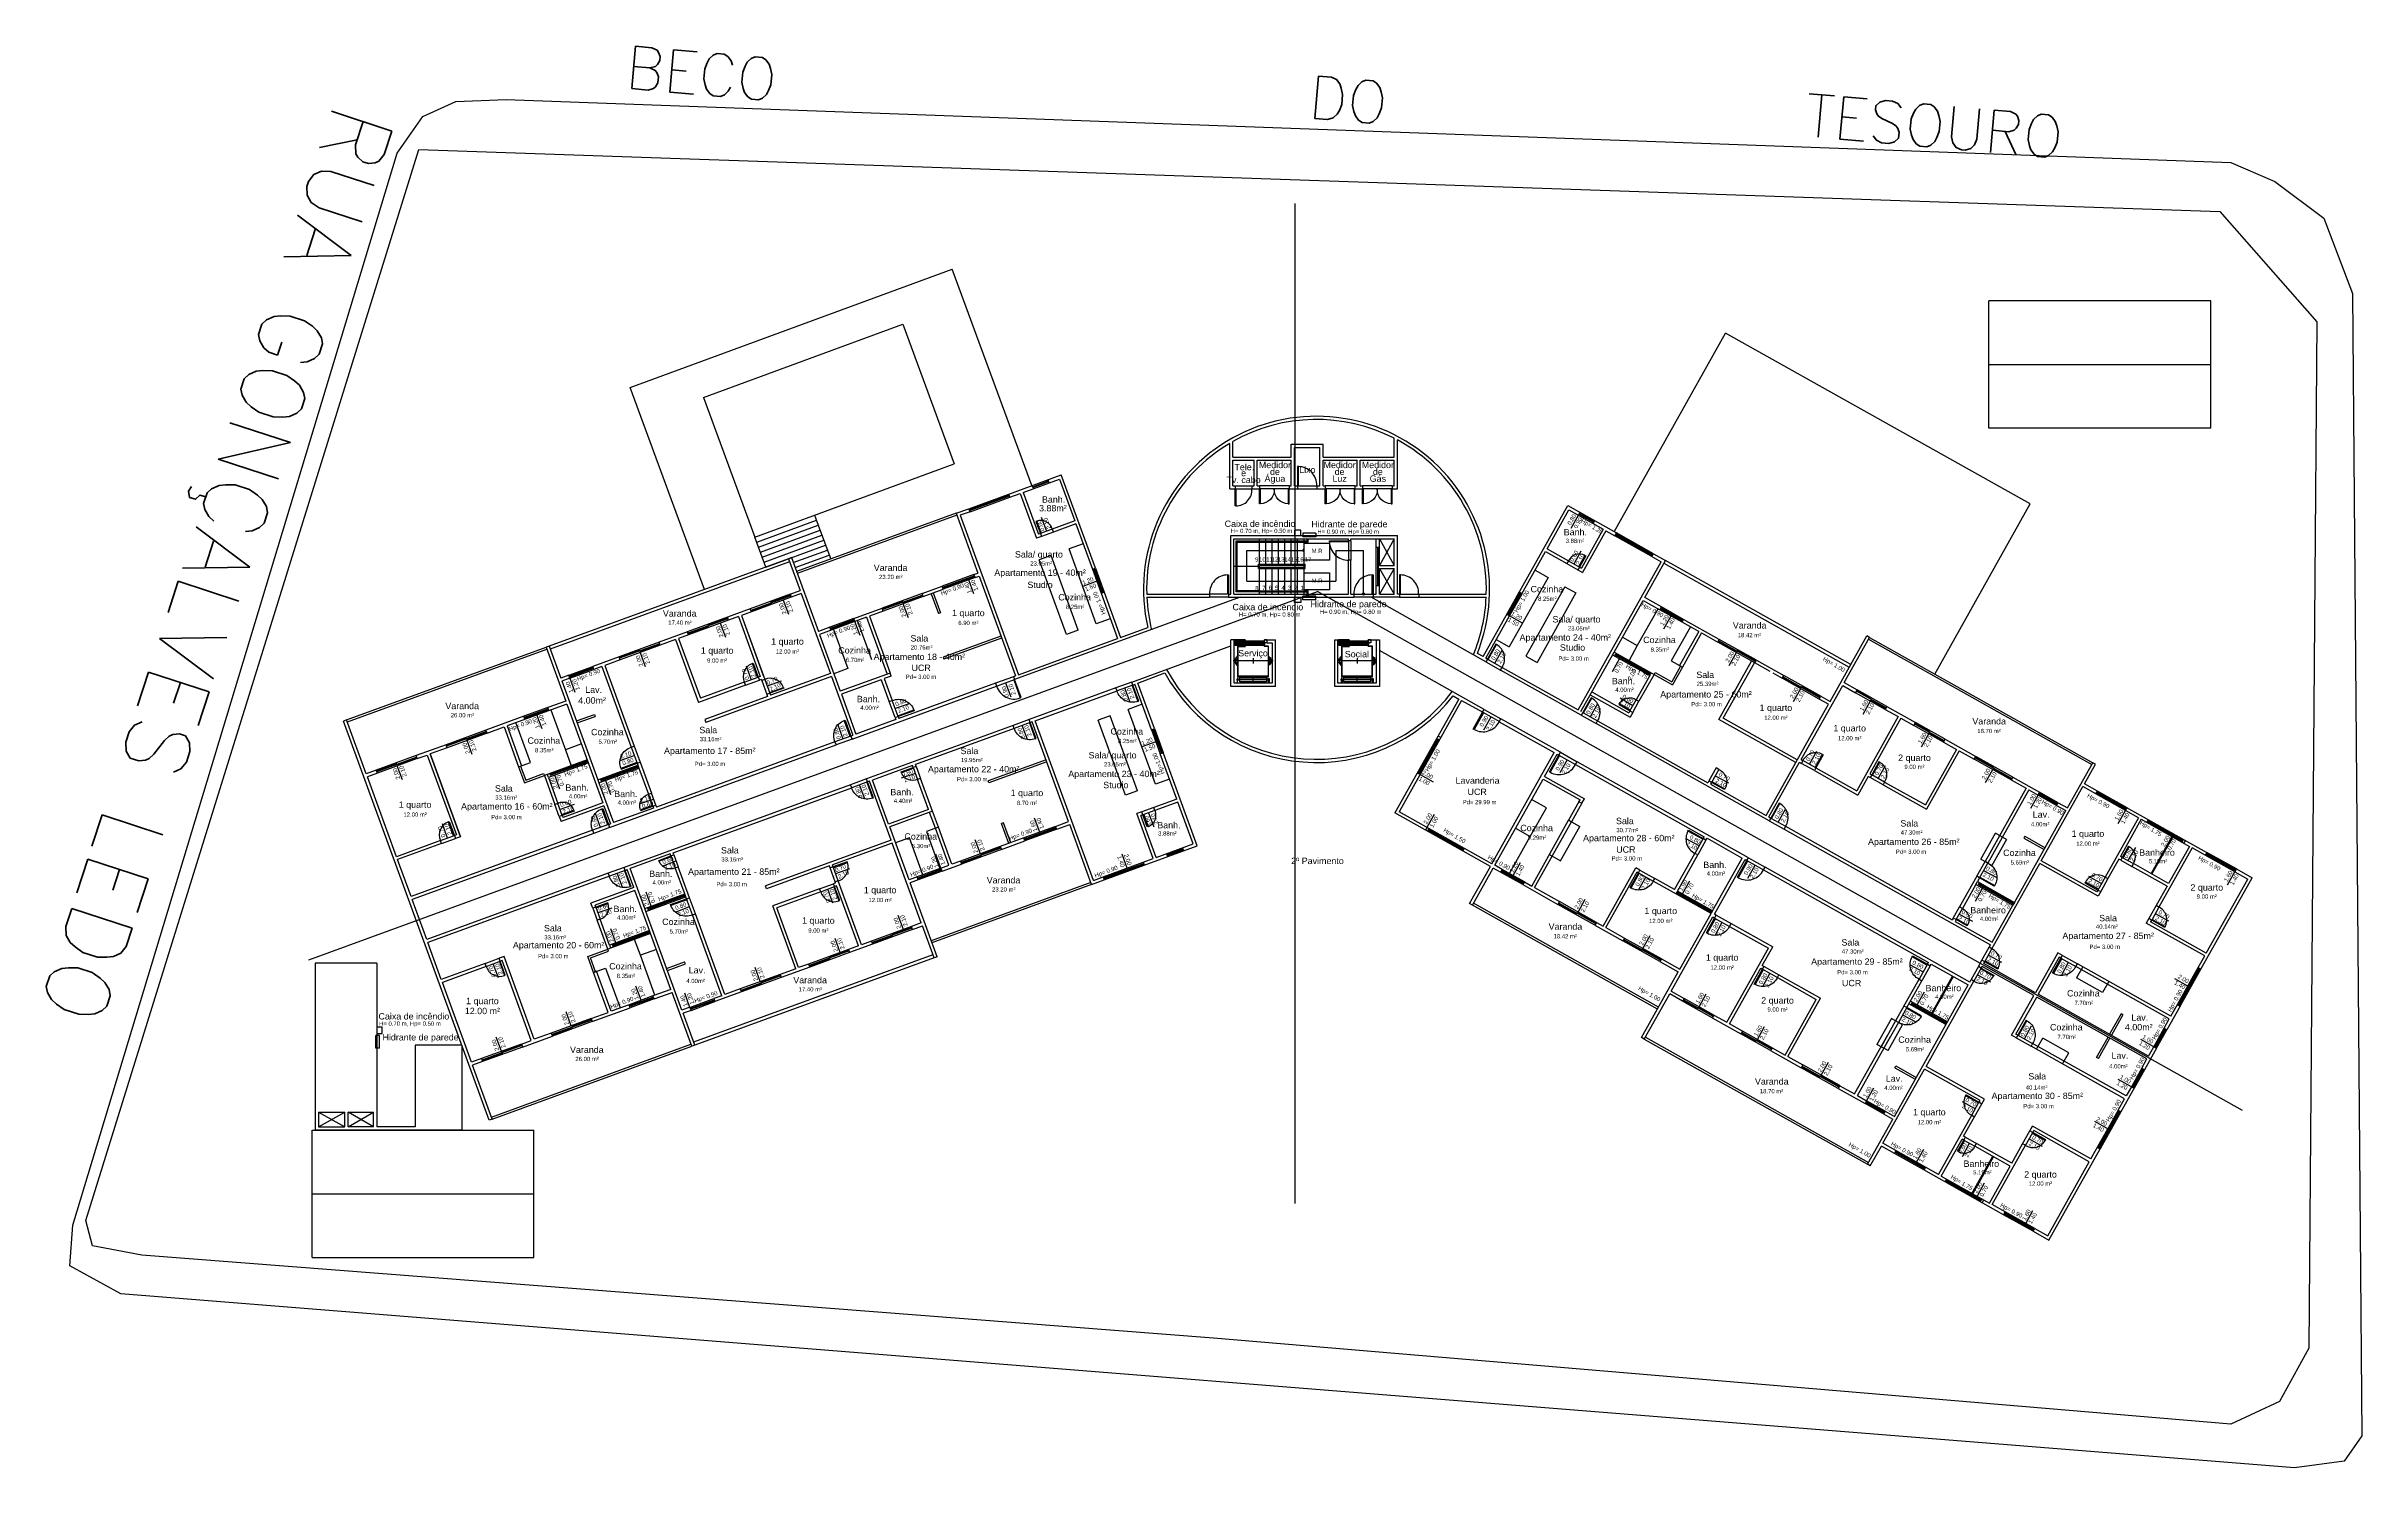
# Model space of a CAD drawing. Header units: millimetres. Extents: x -210 to 1173, y -437 to 320.
# Drawn here: x 462.8 to 571.8, y 54.7 to 121.6 of the extents above; entities that cross this region are included whole.
import ezdxf
from ezdxf.enums import TextEntityAlignment as Align

# ---------------------------------------------------------------- set-up
doc = ezdxf.new("R2010")
doc.units = ezdxf.units.MM
doc.header["$LTSCALE"] = 0.3
for name, pattern in [('DASHDOTX2', [50.8, 25.4, -12.7, 0, -12.7]), ('DASHED2', [9.525, 6.35, -3.175]), ('LTYPE_4', [112.5, 56.25, -56.25]), ('LTYPE_6', [168.75, 112.5, -28.125, 0, -28.125])]:
    doc.linetypes.add(name, pattern=pattern)
for name, color, linetype in [('330', 254, 'Continuous'), ('500', 254, 'Continuous'), ('551', 255, 'Continuous'), ('CORTE', 6, 'Continuous'), ('COTAS', 1, 'Continuous'), ('ESQUADRIAS', 3, 'Continuous'), ('LAYER_0', 6, 'Continuous'), ('LINHA DE CORTE', 6, 'DASHDOTX2'), ('PISO', 1, 'Continuous'), ('PROJEÇÃO', 1, 'DASHED2'), ('TEXTOS', 2, 'Continuous'), ('VISTA', 2, 'Continuous')]:
    doc.layers.add(name, color=color, linetype=linetype)
doc.styles.add('2MM 1_100', font='ARIAL.TTF', dxfattribs={"height": 0.2})
doc.styles.add('3MM 1_100', font='ARIAL.TTF', dxfattribs={"height": 0.3})
doc.styles.add('ROMANS', font='romans.shx')

msp = doc.modelspace()

# ---------------------------------------------------------------- linework, layer by layer
for p, q in [((521.616, 67.159), (521.616, 114.227)), ((475.155, 78.62), (522.67, 95.959)), ((566.228, 71.526), (522.67, 95.959))]:
    msp.add_line(p, q)
at = {"layer": '330'}
msp.add_polyline3d([(480.339, 116.774, 0), (565.16, 113.857, 0), (569.728, 108.66, 0), (569.354, 60.352, 0), (567.967, 57.832, 0), (565.674, 56.775, 0), (517.757, 60.812, 0), (467.296, 64.726, 0), (464.967, 65.161, 0), (464.654, 66.353, 0)], close=True, dxfattribs=at)
at = {"layer": '500'}
msp.add_polyline3d([(484.46, 119.131, 0), (565.674, 116.167, 0), (567.741, 115.275, 0), (570.061, 113.536, 0), (571.41, 109.995, 0), (571.837, 56.224, 0), (571.01, 55.021, 0), (568.676, 54.719, 0), (466.308, 62.909, 0), (463.899, 64.222, 0), (464.043, 66.128, 0), (479.321, 116.608, 0), (480.53, 118.329, 0), (482.084, 119.027, 0)], close=True, dxfattribs=at)
at = {"layer": 'CORTE'}
for p, q in [((518.527, 100.796), (518.527, 102.94)), ((518.677, 102.296), (518.677, 103.027)), ((521.427, 102.896), (522.927, 102.896)), ((521.427, 102.296), (521.427, 102.896)), ((521.577, 102.746), (522.777, 102.746)), ((521.577, 100.946), (521.577, 102.746)), ((522.777, 100.946), (522.777, 102.746)), ((522.927, 102.296), (522.927, 102.896)), ((526.277, 102.296), (526.277, 103.178)), ((526.427, 100.796), (526.427, 103.099)), ((508.121, 100.551), (510.597, 101.454)), ((512.201, 97.065), (510.597, 101.454)), ((518.677, 102.296), (521.427, 102.296)), ((518.677, 102.146), (519.677, 102.146)), ((518.677, 100.946), (518.677, 102.146)), ((519.677, 100.946), (519.677, 102.146)), ((519.827, 102.146), (521.427, 102.146)), ((519.827, 100.946), (519.827, 102.146)), ((521.427, 100.946), (521.427, 102.146)), ((522.927, 102.296), (526.277, 102.296)), ((522.927, 102.146), (524.527, 102.146)), ((522.927, 100.946), (522.927, 102.146)), ((524.527, 100.946), (524.527, 102.146)), ((524.677, 102.146), (526.277, 102.146)), ((524.677, 100.946), (524.677, 102.146)), ((526.277, 100.946), (526.277, 102.146)), ((527.87, 102.296), (527.873, 102.296)), ((508.177, 100.409), (508.125, 100.55)), ((508.177, 100.409), (508.653, 100.584)), ((508.653, 100.583), (509.427, 98.47)), ((508.794, 100.634), (510.507, 101.262)), ((508.794, 100.634), (509.516, 98.663)), ((510.507, 101.262), (511.227, 99.29)), ((518.527, 100.796), (518.777, 100.796)), ((518.677, 100.946), (518.777, 100.946)), ((518.777, 100.946), (518.777, 100.796)), ((519.577, 100.946), (519.677, 100.946)), ((519.577, 100.946), (519.577, 100.796)), ((519.577, 100.796), (519.967, 100.796)), ((519.827, 100.946), (519.927, 100.946)), ((519.927, 100.946), (519.927, 100.796)), ((521.287, 100.796), (521.727, 100.796)), ((521.327, 100.946), (521.427, 100.946)), ((521.327, 100.946), (521.327, 100.796)), ((521.577, 100.946), (521.727, 100.946)), ((521.727, 100.946), (521.727, 100.796)), ((522.627, 100.946), (522.777, 100.946)), ((522.627, 100.946), (522.627, 100.796)), ((522.627, 100.796), (523.027, 100.796)), ((522.927, 100.946), (523.027, 100.946)), ((523.027, 100.946), (523.027, 100.796)), ((524.427, 100.946), (524.527, 100.946)), ((524.427, 100.946), (524.427, 100.796)), ((524.427, 100.796), (524.777, 100.796)), ((524.677, 100.946), (524.777, 100.946)), ((524.777, 100.946), (524.777, 100.796)), ((526.177, 100.946), (526.277, 100.946)), ((526.177, 100.946), (526.177, 100.796)), ((526.177, 100.796), (526.427, 100.796)), ((505.645, 99.647), (506.246, 99.865)), ((505.645, 99.647), (506.673, 96.829)), ((505.837, 99.558), (508.579, 92.043)), ((506.298, 99.724), (505.838, 99.556)), ((506.298, 99.724), (506.246, 99.865)), ((511.227, 99.29), (510.173, 98.904)), ((530.46, 92.901), (534.446, 100.009)), ((533.476, 97.973), (534.503, 99.805)), ((534.446, 100.009), (536.74, 98.722)), ((534.503, 99.805), (536.117, 98.9)), ((509.661, 98.556), (509.427, 98.47)), ((509.61, 98.697), (509.516, 98.663)), ((509.61, 98.697), (509.662, 98.556)), ((510.173, 98.904), (510.225, 98.763)), ((511.278, 99.149), (510.225, 98.763)), ((511.278, 99.149), (512.06, 97.014)), ((518.577, 98.596), (526.427, 98.596)), ((518.577, 95.846), (518.577, 98.596)), ((518.727, 98.446), (524.127, 98.446)), ((518.727, 95.846), (518.727, 98.446)), ((518.877, 98.596), (518.877, 98.596)), ((522.576, 98.716), (521.976, 98.716)), ((521.976, 98.716), (521.976, 98.546)), ((522.576, 98.546), (521.976, 98.546)), ((522.576, 98.716), (522.576, 98.546)), ((524.127, 98.346), (524.127, 98.446)), ((524.227, 98.446), (525.427, 98.446)), ((524.227, 98.346), (524.227, 98.446)), ((525.427, 98.446), (526.277, 98.446)), ((525.427, 95.846), (525.427, 98.446)), ((525.577, 97.196), (525.577, 98.446)), ((526.277, 98.446), (525.577, 97.196)), ((525.577, 98.446), (526.277, 97.196)), ((526.277, 97.196), (526.277, 98.446)), ((526.427, 95.846), (526.427, 98.596)), ((536.117, 98.9), (535.091, 97.068)), ((536.248, 98.826), (535.148, 96.864)), ((536.248, 98.826), (536.667, 98.591)), ((536.667, 98.591), (536.74, 98.722)), ((497.89, 97.563), (497.749, 97.511)), ((497.749, 97.511), (498.297, 96.008)), ((497.89, 97.563), (499.158, 94.087)), ((512.06, 97.014), (512.201, 97.065)), ((524.127, 95.846), (524.127, 97.446)), ((524.227, 95.846), (524.227, 97.446)), ((525.577, 97.196), (526.277, 97.196)), ((530.59, 92.827), (533.403, 97.842)), ((533.403, 97.842), (534.407, 97.279)), ((533.476, 97.973), (534.48, 97.41)), ((533.999, 97.514), (533.999, 97.514)), ((534.48, 97.41), (534.407, 97.279)), ((535.003, 97.117), (534.93, 96.986)), ((534.937, 90.39), (538.85, 97.368)), ((535.003, 97.117), (535.091, 97.068)), ((538.076, 95.681), (539.054, 97.425)), ((538.412, 97.613), (538.485, 97.744)), ((538.412, 97.613), (538.85, 97.368)), ((538.485, 97.744), (539.054, 97.425)), ((497.828, 95.834), (498.298, 96.006)), ((504.043, 95.869), (504.982, 96.212)), ((504.094, 95.728), (505.034, 96.071)), ((505.034, 96.071), (504.982, 96.212)), ((506.485, 96.761), (506.673, 96.829)), ((506.537, 96.62), (506.485, 96.761)), ((506.537, 96.62), (506.725, 96.688)), ((506.725, 96.688), (508.439, 91.991)), ((521.127, 96.462), (521.081, 96.446)), ((525.577, 97.046), (526.277, 97.046)), ((525.577, 95.846), (525.577, 97.046)), ((525.577, 97.046), (526.277, 95.846)), ((526.277, 97.046), (525.577, 95.846)), ((526.277, 95.846), (526.277, 97.046)), ((534.93, 96.986), (535.148, 96.864)), ((495.949, 95.149), (494.869, 94.755)), ((496.001, 95.008), (495.531, 94.837)), ((496.001, 95.008), (495.949, 95.149)), ((497.504, 95.556), (497.504, 95.556)), ((497.828, 95.834), (497.88, 95.693)), ((498.349, 95.865), (497.88, 95.693)), ((498.346, 95.867), (499.72, 92.107)), ((500.825, 94.695), (502.164, 95.184)), ((502.215, 95.043), (501.558, 94.803)), ((502.215, 95.043), (502.164, 95.184)), ((504.094, 95.728), (504.043, 95.869)), ((504.471, 95.863), (504.814, 94.924)), ((504.564, 95.9), (504.907, 94.958)), ((504.907, 94.958), (504.814, 94.924)), ((519.027, 95.696), (508.396, 91.816)), ((512.469, 95.886), (512.61, 95.937)), ((512.469, 95.886), (513.25, 93.747)), ((512.61, 95.937), (513.391, 93.798)), ((514.619, 95.846), (517.577, 95.846)), ((514.625, 95.696), (517.577, 95.696)), ((517.577, 95.846), (517.577, 95.696)), ((518.477, 95.846), (518.477, 95.696)), ((518.477, 95.846), (518.577, 95.846)), ((518.477, 95.696), (524.377, 95.696)), ((518.727, 95.846), (524.127, 95.846)), ((521.976, 95.576), (521.976, 95.746)), ((522.576, 95.746), (521.976, 95.746)), ((522.576, 95.576), (521.976, 95.576)), ((522.576, 95.576), (522.576, 95.746)), ((524.227, 95.846), (524.377, 95.846)), ((524.828, 95.896), (524.827, 95.896)), ((530.59, 92.659), (525.184, 95.696)), ((525.277, 95.846), (525.427, 95.846)), ((526.527, 95.696), (525.277, 95.696)), ((525.577, 95.846), (526.277, 95.846)), ((526.527, 95.846), (526.427, 95.846)), ((526.427, 95.696), (526.427, 95.696)), ((526.527, 95.846), (526.527, 95.696)), ((527.427, 95.846), (530.613, 95.846)), ((527.427, 95.846), (527.427, 95.696)), ((527.427, 95.696), (530.608, 95.696)), ((531.705, 94.816), (531.574, 94.889)), ((532.292, 95.862), (532.162, 95.936)), ((535.067, 90.316), (538.002, 95.55)), ((538.002, 95.55), (538.786, 95.109)), ((538.86, 95.24), (538.075, 95.68)), ((538.786, 95.109), (538.859, 95.24)), ((492.99, 94.069), (491.652, 93.581)), ((493.042, 93.928), (492.572, 93.757)), ((493.042, 93.928), (492.99, 94.069)), ((494.92, 94.614), (494.869, 94.755)), ((495.39, 94.785), (494.92, 94.614)), ((495.39, 94.785), (496.419, 91.967)), ((495.39, 94.785), (496.419, 91.967)), ((495.531, 94.837), (496.559, 92.018)), ((495.531, 94.837), (496.628, 91.831)), ((499.698, 94.284), (499.158, 94.087)), ((501.417, 94.751), (499.209, 93.946)), ((499.209, 93.946), (500.186, 91.268)), ((499.749, 94.143), (499.698, 94.284)), ((500.877, 94.554), (500.825, 94.695)), ((501.417, 94.751), (502.092, 92.902)), ((501.558, 94.803), (502.233, 92.954)), ((507.753, 93.87), (505.029, 92.876)), ((507.787, 93.776), (505.063, 92.782)), ((513.391, 93.798), (514.668, 94.264)), ((540.62, 94.089), (539.717, 92.476)), ((539.833, 94.522), (539.906, 94.653)), ((540.62, 94.089), (539.833, 94.522)), ((540.751, 94.015), (539.847, 92.403)), ((541.584, 93.712), (539.906, 94.653)), ((540.751, 94.015), (541.511, 93.582)), ((546.799, 90.788), (548.531, 93.877)), ((547.468, 91.675), (548.662, 93.803)), ((548.662, 93.803), (548.531, 93.877)), ((486.476, 93.397), (486.335, 93.346)), ((486.335, 93.346), (487.26, 90.81)), ((486.476, 93.397), (487.024, 91.894)), ((489.773, 92.895), (488.528, 92.441)), ((489.824, 92.754), (489.096, 92.488)), ((489.824, 92.754), (489.773, 92.895)), ((491.703, 93.44), (491.652, 93.581)), ((492.431, 93.705), (491.703, 93.44)), ((492.431, 93.705), (493.511, 90.746)), ((492.431, 93.705), (493.511, 90.746)), ((492.572, 93.757), (493.6, 90.939)), ((492.572, 93.757), (493.6, 90.939)), ((505.029, 92.876), (505.063, 92.782)), ((508.579, 92.043), (513.25, 93.747)), ((513.92, 91.703), (518.582, 93.404)), ((518.582, 91.496), (518.582, 93.696)), ((518.757, 93.696), (518.582, 93.696)), ((518.732, 91.646), (518.732, 93.696)), ((518.732, 93.546), (518.757, 93.546)), ((518.732, 91.646), (518.732, 93.546)), ((520.277, 93.696), (520.682, 93.696)), ((520.277, 93.546), (520.532, 93.546)), ((520.532, 93.546), (520.532, 91.646)), ((520.682, 91.496), (520.682, 93.696)), ((523.477, 93.696), (523.652, 93.696)), ((523.477, 91.496), (523.477, 93.696)), ((523.627, 91.646), (523.627, 93.696)), ((523.627, 91.646), (523.627, 93.546)), ((525.172, 93.696), (525.577, 93.696)), ((525.227, 93.375), (525.226, 93.376)), ((525.427, 93.696), (525.427, 91.646)), ((525.577, 93.696), (525.577, 91.496)), ((530.515, 90.412), (525.577, 93.182)), ((530.46, 92.901), (530.19, 93.054)), ((530.662, 92.787), (530.59, 92.827)), ((530.662, 92.787), (530.59, 92.659)), ((536.562, 92.984), (538.306, 92.006)), ((536.635, 93.115), (538.511, 92.063)), ((541.511, 93.582), (541.584, 93.712)), ((541.564, 89.94), (543.106, 92.688)), ((543.255, 92.603), (543.329, 92.734)), ((543.33, 92.736), (544.617, 92.012)), ((487.401, 92.029), (487.025, 91.892)), ((487.452, 91.888), (487.076, 91.751)), ((487.076, 91.753), (488.773, 87.101)), ((487.452, 91.889), (487.401, 92.029)), ((488.579, 92.3), (488.528, 92.441)), ((488.955, 92.437), (488.579, 92.3)), ((488.955, 92.437), (490.344, 88.632)), ((489.096, 92.488), (490.485, 88.684)), ((495.667, 91.693), (493.6, 90.939)), ((495.667, 91.693), (493.6, 90.939)), ((499.772, 91.967), (493.854, 89.807)), ((495.667, 91.693), (495.718, 91.552)), ((495.667, 91.693), (495.718, 91.552)), ((496.419, 91.967), (496.325, 91.933)), ((496.419, 91.967), (496.325, 91.933)), ((496.325, 91.933), (496.376, 91.792)), ((496.325, 91.933), (496.376, 91.792)), ((496.47, 91.826), (496.376, 91.792)), ((496.47, 91.826), (496.487, 91.779)), ((496.628, 91.831), (496.487, 91.779)), ((499.72, 92.107), (496.902, 91.079)), ((499.771, 91.966), (500.782, 89.197)), ((502.535, 92.126), (500.186, 91.268)), ((502.117, 91.813), (500.238, 91.128)), ((502.117, 91.813), (502.494, 90.778)), ((502.586, 91.985), (502.257, 91.865)), ((502.257, 91.865), (502.635, 90.829)), ((502.586, 91.985), (502.535, 92.126)), ((507.499, 91.648), (502.943, 89.986)), ((507.499, 91.648), (507.551, 91.507)), ((508.345, 91.957), (508.439, 91.991)), ((508.345, 91.957), (508.396, 91.816)), ((513.972, 91.56), (513.92, 91.703)), ((513.972, 91.56), (514.065, 91.596)), ((514.846, 89.459), (514.065, 91.596)), ((514.205, 91.651), (515.471, 92.144, 0)), ((514.987, 89.511), (514.205, 91.651)), ((520.532, 91.646), (518.732, 91.646)), ((525.427, 91.646), (523.627, 91.646)), ((531.288, 92.268), (531.36, 92.396)), ((535.082, 90.139), (531.288, 92.268)), ((531.36, 92.396), (534.937, 90.39)), ((538.306, 92.006), (537.671, 90.872)), ((538.511, 92.063), (537.802, 90.798)), ((541.768, 89.997), (543.237, 92.615)), ((543.979, 92.206), (543.255, 92.603)), ((544.109, 92.133), (544.543, 91.881)), ((544.543, 91.881), (544.617, 92.012)), ((547.468, 91.675), (548.078, 91.333)), ((487.312, 90.669), (484.494, 89.64)), ((487.26, 90.81), (486.415, 90.501)), ((487.312, 90.669), (489.009, 86.019)), ((495.718, 91.552), (493.511, 90.746)), ((495.718, 91.552), (493.511, 90.746)), ((496.761, 91.028), (493.802, 89.948)), ((496.868, 91.173), (496.727, 91.122)), ((496.727, 91.122), (496.761, 91.028)), ((496.868, 91.173), (496.902, 91.079)), ((500.238, 91.128), (500.923, 89.249)), ((500.74, 89.021), (507.551, 91.507)), ((502.635, 90.829), (502.494, 90.778)), ((513.168, 91.428), (509.082, 89.937)), ((509.368, 89.882), (513.22, 91.285)), ((513.22, 91.285), (513.168, 91.428)), ((520.682, 91.496), (518.582, 91.496)), ((525.577, 91.496), (523.477, 91.496)), ((529.32, 90.904), (526.312, 85.542)), ((529.451, 90.832), (526.516, 85.6)), ((529.046, 91.057), (529.32, 90.904)), ((529.451, 90.832), (530.441, 90.281)), ((535.511, 91.108), (537.386, 90.057)), ((535.584, 91.239), (537.328, 90.261)), ((537.671, 90.872), (537.802, 90.798)), ((543.789, 85.425), (546.725, 90.658)), ((545.437, 88.056), (547.395, 91.544)), ((546.288, 90.903), (546.361, 91.034)), ((546.725, 90.658), (546.288, 90.903)), ((546.361, 91.034), (546.799, 90.788)), ((547.395, 91.544), (548.004, 91.202)), ((548.004, 91.202), (548.078, 91.333)), ((549.473, 90.55), (549.4, 90.419)), ((549.473, 90.55), (550.824, 89.793)), ((476.941, 89.918), (476.8, 89.867)), ((483.656, 71.078), (476.8, 89.867)), ((477.866, 87.382), (476.941, 89.918)), ((485.288, 90.09), (483.503, 89.438)), ((483.554, 89.298), (483.503, 89.438)), ((483.554, 89.298), (484.353, 89.589)), ((484.353, 89.589), (485.038, 87.71)), ((484.494, 89.64), (485.179, 87.761)), ((485.339, 89.949), (485.288, 90.09)), ((486.466, 90.36), (486.415, 90.501)), ((493.802, 89.948), (493.854, 89.807)), ((502.802, 89.934), (500.923, 89.249)), ((508.33, 89.663), (501.425, 87.144)), ((502.91, 90.078), (502.769, 90.026)), ((502.769, 90.026), (502.803, 89.932)), ((502.91, 90.078), (502.944, 89.984)), ((508.382, 89.522), (503.732, 87.825)), ((508.382, 89.522), (508.33, 89.663)), ((509.133, 89.796), (509.082, 89.937)), ((509.133, 89.796), (509.082, 89.937)), ((509.227, 89.831), (509.133, 89.796)), ((510.941, 85.134), (509.227, 89.831)), ((512.11, 82.367), (509.368, 89.882)), ((514.846, 89.459), (514.987, 89.511)), ((530.44, 90.278), (530.515, 90.412)), ((531.225, 89.837), (531.3, 89.971)), ((531.225, 89.837), (533.813, 88.386)), ((534.106, 88.397), (531.3, 89.971)), ((535.157, 90.273), (535.082, 90.139)), ((535.78, 89.748), (535.852, 89.877)), ((543.935, 85.174), (535.78, 89.748)), ((535.852, 89.877), (541.042, 86.966)), ((537.377, 90.348), (537.328, 90.261)), ((537.377, 90.348), (537.508, 90.275)), ((537.508, 90.275), (537.386, 90.057)), ((545.185, 87.91), (541.564, 89.94)), ((545.258, 88.041), (541.768, 89.997)), ((550.01, 90.078), (548.054, 86.588)), ((550.14, 90.004), (548.674, 87.387)), ((549.4, 90.419), (550.01, 90.077)), ((550.14, 90.004), (550.751, 89.661)), ((550.751, 89.661), (550.824, 89.792)), ((481.624, 88.753), (480.215, 88.239)), ((481.675, 88.612), (480.877, 88.321)), ((481.675, 88.612), (481.624, 88.753)), ((489.327, 84.855), (499.989, 88.747)), ((490.344, 88.632), (490.485, 88.684)), ((499.937, 88.889), (491.529, 85.821)), ((499.938, 88.886), (499.989, 88.747)), ((500.69, 89.16), (500.782, 89.197)), ((500.69, 89.16), (500.74, 89.021)), ((516.037, 86.192), (515.252, 88.33)), ((515.256, 88.332), (515.397, 88.383)), ((517, 83.991), (515.397, 88.383)), ((530.877, 83.153), (533.813, 88.386)), ((534.029, 88.262), (534.104, 88.395)), ((552.757, 88.536), (551.29, 85.92)), ((552.888, 88.463), (551.348, 85.715)), ((552.147, 88.879), (552.22, 89.01)), ((552.147, 88.879), (552.757, 88.536)), ((552.22, 89.01), (553.66, 88.202)), ((552.888, 88.463), (553.587, 88.071)), ((478.336, 87.553), (477.866, 87.382)), ((478.387, 87.412), (477.918, 87.241)), ((479.289, 83.483), (477.918, 87.241)), ((478.387, 87.412), (478.336, 87.553)), ((480.266, 88.098), (480.215, 88.239)), ((480.266, 88.098), (480.736, 88.269)), ((480.736, 88.269), (482.107, 84.511)), ((482.3, 84.422), (480.877, 88.321)), ((480.877, 88.321), (482.3, 84.422)), ((488.272, 88.038), (486.252, 87.301)), ((486.252, 87.301), (486.749, 85.939)), ((488.323, 87.897), (486.444, 87.212)), ((488.773, 87.101), (490.652, 87.787)), ((488.825, 86.96), (490.703, 87.646)), ((490.618, 87.881), (490.759, 87.932)), ((490.618, 87.881), (490.652, 87.787)), ((490.703, 87.646), (491.149, 86.424)), ((490.759, 87.932), (491.29, 86.476)), ((503.591, 87.774), (501.712, 87.088)), ((503.625, 87.68), (503.591, 87.774)), ((503.766, 87.731), (503.625, 87.68)), ((503.766, 87.731), (503.732, 87.825)), ((509.878, 88.046), (507.154, 87.052)), ((509.913, 87.952), (507.188, 86.958)), ((533.355, 87.264), (533.943, 88.312)), ((533.355, 87.264), (535.23, 86.212)), ((533.942, 88.31), (534.029, 88.262)), ((534.814, 87.821), (534.889, 87.955)), ((534.816, 87.824), (540.876, 84.422)), ((542.957, 83.43), (534.889, 87.955)), ((541.564, 87.591), (541.433, 87.664)), ((543.92, 85.352), (545.364, 87.925)), ((545.364, 87.925), (545.451, 87.876)), ((545.437, 88.056), (545.525, 88.007)), ((545.525, 88.007), (545.451, 87.876)), ((546.135, 87.665), (546.062, 87.534)), ((546.062, 87.534), (548.111, 86.384)), ((546.135, 87.664), (548.054, 86.588)), ((548.6, 87.256), (548.111, 86.384)), ((548.687, 87.207), (548.6, 87.256)), ((548.674, 87.387), (548.761, 87.338)), ((548.761, 87.338), (548.687, 87.207)), ((553.587, 88.071), (553.66, 88.202)), ((557.978, 85.78), (559.172, 87.908)), ((558.78, 86.912), (559.299, 87.837)), ((559.299, 87.837), (559.172, 87.908)), ((486.444, 87.212), (486.89, 85.991)), ((488.825, 86.96), (489.51, 85.084)), ((500.674, 86.87), (490.011, 82.98)), ((491.149, 86.424), (491.29, 86.476)), ((492.318, 83.66), (500.726, 86.727)), ((500.726, 86.727), (500.674, 86.87)), ((501.477, 87.002), (501.425, 87.144)), ((501.571, 87.037), (501.477, 87.002)), ((501.571, 87.037), (501.477, 87.002)), ((502.582, 84.265), (501.571, 87.037)), ((502.466, 85.021), (501.712, 87.088)), ((503.971, 87.168), (503.831, 87.116)), ((504.345, 85.707), (503.831, 87.116)), ((504.537, 85.618), (503.971, 87.168)), ((507.188, 86.958), (507.154, 87.052)), ((516.037, 86.192), (514.956, 85.799)), ((531.007, 83.08), (533.282, 87.133)), ((533.282, 87.133), (535.026, 86.155)), ((534.977, 86.068), (535.026, 86.155)), ((535.108, 85.994), (535.23, 86.212)), ((541.09, 87.053), (541.042, 86.966)), ((541.221, 86.98), (541.09, 87.053)), ((541.221, 86.98), (541.172, 86.893)), ((541.172, 86.893), (543.789, 85.425)), ((549.371, 86.996), (549.298, 86.865)), ((549.298, 86.865), (551.348, 85.715)), ((549.371, 86.996), (551.29, 85.92)), ((556.03, 86.701), (554.098, 83.256)), ((556.161, 86.628), (554.229, 83.182)), ((555.404, 87.224), (555.331, 87.093)), ((555.331, 87.093), (556.03, 86.701)), ((555.404, 87.224), (556.67, 86.514)), ((556.161, 86.628), (556.597, 86.383)), ((556.597, 86.383), (556.67, 86.514)), ((556.75, 83.292), (558.707, 86.781)), ((559.317, 86.439), (558.707, 86.781)), ((559.391, 86.569), (558.78, 86.912)), ((559.317, 86.439), (559.391, 86.569)), ((486.89, 85.991), (486.749, 85.939)), ((487.096, 85.427), (486.955, 85.376)), ((486.955, 85.376), (487.04, 85.141)), ((489.06, 85.878), (487.04, 85.141)), ((487.096, 85.427), (487.13, 85.333)), ((489.009, 86.019), (487.13, 85.333)), ((489.06, 85.878), (489.369, 85.032)), ((491.388, 85.769), (489.51, 85.084)), ((491.355, 85.861), (491.496, 85.912)), ((491.355, 85.861), (491.389, 85.767)), ((491.496, 85.912), (491.53, 85.819)), ((504.345, 85.707), (502.466, 85.021)), ((504.537, 85.618), (502.517, 84.881)), ((507.874, 85.079), (507.78, 85.045)), ((508.217, 84.139), (507.874, 85.079)), ((510.33, 84.911), (510.941, 85.134)), ((514.392, 85.594), (514.157, 85.509)), ((514.925, 83.394), (514.157, 85.509)), ((514.443, 85.453), (514.349, 85.419)), ((515.066, 83.445), (514.349, 85.419)), ((514.443, 85.453), (514.392, 85.594)), ((515.007, 85.658), (514.956, 85.799)), ((516.088, 86.051), (515.007, 85.658)), ((516.807, 84.081), (516.088, 86.051)), ((530.803, 83.022), (526.312, 85.542)), ((530.877, 83.153), (526.516, 85.6)), ((532.752, 82.101), (534.488, 85.196)), ((532.882, 82.028), (534.619, 85.122)), ((534.619, 85.122), (534.488, 85.196)), ((534.977, 86.068), (535.108, 85.994)), ((543.92, 85.352), (544.007, 85.303)), ((544.007, 85.303), (543.935, 85.174)), ((555.483, 81.332), (557.905, 85.65)), ((557.469, 85.894), (557.542, 86.025)), ((557.469, 85.894), (557.905, 85.65)), ((557.542, 86.025), (557.978, 85.78)), ((561.324, 85.314), (559.759, 82.523)), ((561.455, 85.241), (560.477, 83.498)), ((560.713, 85.657), (560.787, 85.787)), ((561.324, 85.314), (560.713, 85.657)), ((564.534, 83.679), (560.781, 85.787)), ((561.455, 85.241), (563.723, 83.969)), ((481.356, 84.237), (479.289, 83.483)), ((481.407, 84.096), (479.34, 83.342)), ((488.523, 84.724), (479.975, 81.604)), ((488.575, 84.581), (480.027, 81.461)), ((481.407, 84.096), (481.356, 84.237)), ((482.107, 84.511), (482.013, 84.477)), ((482.013, 84.477), (482.065, 84.336)), ((482.3, 84.422), (482.065, 84.336)), ((488.523, 84.724), (488.575, 84.581)), ((489.275, 84.998), (489.369, 85.032)), ((489.275, 84.998), (489.327, 84.855)), ((502.582, 84.265), (496.664, 82.106)), ((502.634, 84.125), (499.815, 83.096)), ((503.426, 82.391), (502.517, 84.881)), ((504.005, 80.367), (502.634, 84.125)), ((505.305, 83.077), (504.669, 84.819)), ((505.446, 83.128), (504.81, 84.87)), ((508.827, 84.362), (507.724, 83.959)), ((507.775, 83.819), (508.879, 84.221)), ((508.123, 84.105), (507.78, 85.045)), ((508.879, 84.221), (508.827, 84.362)), ((510.382, 84.77), (510.33, 84.911)), ((510.382, 84.77), (510.992, 84.993)), ((512.021, 82.174), (510.992, 84.993)), ((514.501, 83.079), (517, 83.991)), ((515.066, 83.445), (516.807, 84.081)), ((540.827, 84.335), (540.876, 84.422)), ((540.958, 84.261), (540.827, 84.335)), ((540.958, 84.261), (541.007, 84.348)), ((541.007, 84.348), (542.664, 83.419)), ((544.705, 84.912), (544.633, 84.782)), ((544.633, 84.782), (554.358, 79.327)), ((544.705, 84.912), (552.558, 80.508)), ((562.904, 84.431), (561.925, 82.687)), ((562.939, 84.412), (561.96, 82.668)), ((563.723, 83.969), (562.746, 82.227)), ((479.975, 81.604), (479.34, 83.342)), ((490.063, 82.837), (490.012, 82.978)), ((490.063, 82.837), (490.157, 82.872)), ((490.466, 82.026), (490.157, 82.872)), ((492.177, 83.609), (490.298, 82.923)), ((490.984, 81.044), (490.298, 82.923)), ((492.211, 83.515), (492.177, 83.609)), ((492.211, 83.515), (492.352, 83.567)), ((492.352, 83.567), (492.318, 83.66)), ((492.417, 82.952), (492.558, 83.003)), ((492.862, 81.73), (492.417, 82.952)), ((493.089, 81.546), (492.558, 83.003)), ((499.674, 83.045), (496.715, 81.965)), ((499.709, 82.951), (499.674, 83.045)), ((499.85, 83.002), (499.709, 82.951)), ((499.85, 83.002), (499.815, 83.096)), ((504.93, 82.94), (505.305, 83.077)), ((504.981, 82.799), (504.93, 82.94)), ((504.981, 82.799), (505.896, 83.133)), ((505.845, 83.274), (505.446, 83.128)), ((505.845, 83.274), (505.896, 83.133)), ((507.724, 83.959), (507.775, 83.819)), ((514.449, 83.22), (514.925, 83.394)), ((514.449, 83.22), (514.501, 83.079)), ((529.823, 81.276), (530.803, 83.022)), ((529.954, 81.203), (530.934, 82.949)), ((531.283, 82.753), (530.934, 82.949)), ((531.356, 82.884), (531.007, 83.08)), ((531.356, 82.884), (531.283, 82.753)), ((536.109, 80.217), (537.651, 82.965)), ((537.847, 82.855), (537.651, 82.965)), ((539.482, 81.936), (540.436, 83.637)), ((539.612, 81.863), (540.567, 83.564)), ((540.567, 83.564), (540.436, 83.637)), ((541.27, 80.933), (542.664, 83.419)), ((541.352, 80.774), (542.795, 83.346)), ((542.795, 83.346), (542.882, 83.297)), ((542.882, 83.297), (542.957, 83.43)), ((543.667, 82.857), (543.742, 82.989)), ((553.38, 77.583), (543.742, 82.989)), ((554.229, 83.182), (554.098, 83.256)), ((554.427, 79.149), (556.677, 83.161)), ((559.425, 81.621), (556.677, 83.161)), ((559.368, 81.826), (556.75, 83.292)), ((560.404, 83.367), (559.89, 82.45)), ((560.491, 83.318), (560.404, 83.367)), ((560.565, 83.449), (560.477, 83.498)), ((560.565, 83.449), (560.491, 83.318)), ((561.088, 83.156), (561.015, 83.025)), ((562.672, 82.096), (561.015, 83.025)), ((562.746, 82.227), (561.088, 83.156)), ((563.854, 83.897), (562.289, 81.106)), ((564.465, 83.555), (563.854, 83.897)), ((564.538, 83.686), (564.465, 83.555)), ((565.934, 82.904), (565.861, 82.773)), ((565.934, 82.904), (566.672, 82.482)), ((489.259, 82.706), (480.712, 79.587)), ((489.312, 82.563), (480.763, 79.444)), ((490.466, 82.026), (488.446, 81.289)), ((490.517, 81.885), (488.638, 81.2)), ((489.312, 82.563), (489.26, 82.704)), ((491.203, 80.006), (490.517, 81.885)), ((496.715, 81.965), (496.664, 82.106)), ((499.214, 81.972), (497.007, 81.166)), ((499.266, 81.831), (497.199, 81.077)), ((499.266, 81.831), (499.214, 81.972)), ((499.966, 82.246), (499.872, 82.212)), ((499.923, 82.071), (499.872, 82.212)), ((500.017, 82.105), (499.923, 82.071)), ((500.09, 82.345), (499.949, 82.293)), ((499.966, 82.246), (499.949, 82.293)), ((501.046, 79.287), (500.017, 82.105)), ((501.187, 79.339), (500.09, 82.345)), ((503.803, 82.529), (503.426, 82.391)), ((503.854, 82.388), (503.477, 82.25)), ((504.746, 78.774), (503.477, 82.25)), ((503.854, 82.388), (503.803, 82.529)), ((512.021, 82.174), (512.622, 82.393)), ((512.11, 82.367), (512.571, 82.534)), ((512.571, 82.534), (512.622, 82.393)), ((532.403, 82.297), (532.329, 82.166)), ((532.329, 82.166), (533.986, 81.235)), ((532.403, 82.297), (532.752, 82.101)), ((532.882, 82.028), (534.059, 81.367)), ((536.24, 80.144), (537.709, 82.762)), ((537.709, 82.762), (537.775, 82.726)), ((537.775, 82.726), (537.847, 82.855)), ((538.471, 82.332), (538.545, 82.463)), ((541.196, 80.803), (538.471, 82.332)), ((539.482, 81.936), (538.544, 82.462)), ((541.27, 80.934), (539.612, 81.863)), ((543.667, 82.857), (551.431, 78.503)), ((553.707, 82.558), (552.9, 81.118)), ((553.667, 82.179), (553.031, 81.045)), ((553.667, 82.179), (555.41, 81.202)), ((553.838, 82.484), (553.707, 82.558)), ((553.838, 82.484), (553.74, 82.31)), ((553.74, 82.31), (555.483, 81.332)), ((559.416, 81.913), (559.368, 81.826)), ((559.416, 81.913), (559.547, 81.839)), ((559.547, 81.839), (559.425, 81.621)), ((559.759, 82.523), (559.89, 82.45)), ((562.672, 82.096), (562.158, 81.179)), ((564.266, 78.193), (566.672, 82.482)), ((564.516, 78.941), (566.471, 82.431)), ((565.861, 82.773), (566.471, 82.431)), ((480.712, 79.585), (480.027, 81.461)), ((488.532, 81.054), (488.446, 81.289)), ((488.672, 81.106), (488.532, 81.054)), ((488.672, 81.106), (488.638, 81.2)), ((490.984, 81.044), (492.862, 81.73)), ((491.035, 80.903), (492.914, 81.589)), ((492.732, 76.253), (491.035, 80.903)), ((492.948, 81.495), (492.914, 81.589)), ((492.948, 81.495), (493.089, 81.546)), ((493.222, 80.743), (493.363, 80.795)), ((494.611, 76.939), (493.222, 80.743)), ((494.752, 76.99), (493.363, 80.795)), ((498.087, 78.207), (497.007, 81.166)), ((498.227, 78.259), (497.199, 81.077)), ((529.954, 81.203), (529.823, 81.276)), ((534.059, 81.368), (533.986, 81.237)), ((539.728, 78.187), (541.196, 80.803)), ((541.439, 80.725), (541.352, 80.774)), ((541.366, 80.594), (541.439, 80.725)), ((553.031, 81.045), (552.9, 81.118)), ((554.431, 79.457), (555.41, 81.202)), ((562.289, 81.106), (562.158, 81.179)), ((488.878, 80.542), (488.737, 80.491)), ((489.234, 79.129), (488.737, 80.491)), ((489.324, 79.321), (488.878, 80.542)), ((491.254, 79.866), (489.234, 79.129)), ((491.203, 80.006), (489.324, 79.321)), ((492.214, 77.235), (491.254, 79.866)), ((503.159, 80.059), (503.159, 80.059)), ((504.005, 80.367), (503.535, 80.196)), ((503.586, 80.055), (503.535, 80.196)), ((503.586, 80.055), (504.056, 80.226)), ((504.605, 78.723), (504.056, 80.226)), ((535.804, 80.39), (535.73, 80.259)), ((535.73, 80.259), (537.04, 79.523)), ((535.803, 80.388), (536.109, 80.217)), ((536.24, 80.144), (537.113, 79.654)), ((537.113, 79.654), (537.04, 79.523)), ((539.321, 77.154), (541.279, 80.643)), ((541.279, 80.643), (541.366, 80.594)), ((542.064, 80.203), (542.137, 80.334)), ((542.064, 80.203), (543.895, 79.176)), ((542.137, 80.334), (544.099, 79.233)), ((552.606, 80.595), (552.558, 80.508)), ((552.737, 80.522), (552.606, 80.595)), ((552.737, 80.522), (552.688, 80.434)), ((552.689, 80.435), (554.431, 79.457)), ((561.816, 80.569), (561.693, 80.351)), ((564.443, 78.81), (561.693, 80.351)), ((561.946, 80.495), (561.816, 80.569)), ((561.946, 80.495), (561.898, 80.408)), ((564.516, 78.941), (561.898, 80.408)), ((481.397, 77.706), (480.763, 79.444)), ((484.356, 78.786), (484.121, 78.7)), ((484.173, 78.559), (484.121, 78.7)), ((484.267, 78.593), (484.173, 78.559)), ((485.638, 74.836), (484.267, 78.593)), ((485.779, 74.887), (484.356, 78.786)), ((501.046, 79.287), (500.576, 79.116)), ((500.576, 79.116), (500.627, 78.975)), ((501.708, 79.369), (500.627, 78.975)), ((501.656, 79.51), (501.187, 79.339)), ((501.656, 79.51), (501.708, 79.369)), ((504.746, 78.774), (504.605, 78.723)), ((538.858, 78.675), (538.784, 78.544)), ((538.784, 78.544), (539.655, 78.056)), ((538.858, 78.675), (539.728, 78.187)), ((541.937, 75.686), (543.895, 79.176)), ((543.609, 78.359), (544.099, 79.233)), ((553.785, 78.305), (553.956, 78.61)), ((554.085, 78.538), (553.956, 78.61)), ((554.036, 78.451), (554.084, 78.538)), ((554.299, 79.221), (554.358, 79.327)), ((554.427, 79.149), (554.299, 79.221)), ((557.53, 78.958), (556.477, 77.08)), ((557.587, 78.754), (556.608, 77.007)), ((557.748, 78.836), (557.53, 78.958)), ((557.675, 78.705), (557.587, 78.754)), ((557.675, 78.705), (557.748, 78.836)), ((564.136, 78.266), (564.443, 78.81)), ((478.363, 78.313), (478.363, 78.313)), ((483.464, 78.46), (481.397, 77.706)), ((483.515, 78.319), (481.449, 77.565)), ((482.82, 73.807), (481.449, 77.565)), ((483.515, 78.319), (483.464, 78.46)), ((488.71, 78.086), (488.569, 78.034)), ((489.255, 76.155), (488.569, 78.034)), ((489.396, 76.207), (488.71, 78.086)), ((498.087, 78.207), (497.358, 77.942)), ((497.358, 77.942), (497.41, 77.801)), ((498.749, 78.289), (497.41, 77.801)), ((498.697, 78.43), (498.227, 78.259)), ((498.697, 78.43), (498.749, 78.289)), ((537.923, 74.968), (539.655, 78.056)), ((542.069, 75.613), (543.536, 78.229)), ((543.536, 78.229), (543.624, 78.18)), ((543.609, 78.359), (543.697, 78.311)), ((543.623, 78.18), (543.697, 78.311)), ((544.321, 77.789), (544.395, 77.92)), ((544.321, 77.789), (546.152, 76.761)), ((544.395, 77.919), (546.357, 76.819)), ((549.833, 71.259), (553.306, 77.451)), ((550.281, 76.453), (550.991, 77.718)), ((550.412, 76.38), (551.122, 77.645)), ((550.991, 77.718), (551.122, 77.645)), ((551.321, 73.61), (553.571, 77.622)), ((551.382, 78.416), (551.431, 78.503)), ((551.382, 78.416), (551.513, 78.343)), ((551.513, 78.343), (551.562, 78.43)), ((551.562, 78.43), (553.306, 77.451)), ((551.595, 76.118), (552.574, 77.862)), ((551.63, 76.098), (552.609, 77.843)), ((553.38, 77.583), (553.443, 77.694)), ((553.571, 77.622), (553.443, 77.694)), ((553.913, 78.233), (553.785, 78.305)), ((553.913, 78.233), (553.962, 78.32)), ((556.404, 76.95), (553.962, 78.32)), ((556.404, 76.95), (553.962, 78.32)), ((556.477, 77.08), (554.036, 78.451)), ((556.477, 77.08), (554.036, 78.451)), ((558.373, 78.314), (558.446, 78.445)), ((562.778, 75.846), (558.373, 78.314)), ((562.852, 75.976), (558.446, 78.445)), ((564.136, 78.266), (564.267, 78.193)), ((488.508, 75.723), (490.293, 76.374)), ((490.241, 76.515), (489.396, 76.207)), ((490.293, 76.374), (490.241, 76.515)), ((492.214, 77.235), (491.368, 76.927)), ((491.42, 76.786), (491.368, 76.927)), ((491.42, 76.786), (492.265, 77.094)), ((493.191, 74.558), (492.265, 77.094)), ((493.107, 76.391), (492.732, 76.253)), ((493.108, 76.39), (493.159, 76.249)), ((494.611, 76.939), (494.235, 76.802)), ((494.235, 76.802), (494.286, 76.661)), ((495.531, 77.115), (494.286, 76.661)), ((495.48, 77.256), (494.752, 76.99)), ((495.48, 77.256), (495.531, 77.115)), ((538.054, 74.895), (539.248, 77.023)), ((539.858, 76.681), (539.248, 77.023)), ((539.321, 77.154), (539.931, 76.812)), ((539.931, 76.812), (539.858, 76.681)), ((544.685, 74.146), (546.152, 76.761)), ((544.816, 74.072), (546.357, 76.819)), ((550.412, 76.38), (550.281, 76.453)), ((552.254, 75.576), (550.51, 76.555)), ((552.328, 75.707), (550.583, 76.685)), ((555.352, 75.074), (556.404, 76.95)), ((555.556, 75.132), (556.535, 76.876)), ((561.723, 73.964), (556.535, 76.876)), ((561.723, 73.964), (556.535, 76.876)), ((561.796, 74.095), (556.608, 77.007)), ((561.796, 74.095), (556.608, 77.007)), ((563.288, 76.448), (562.665, 75.336)), ((562.852, 75.976), (563.157, 76.522)), ((563.157, 76.522), (563.288, 76.448)), ((488.456, 75.864), (489.255, 76.155)), ((488.456, 75.864), (488.508, 75.723)), ((493.159, 76.249), (492.783, 76.112)), ((493.332, 74.609), (492.783, 76.112)), ((541.327, 76.029), (541.254, 75.898)), ((541.254, 75.898), (542.606, 75.14)), ((541.327, 76.029), (541.937, 75.686)), ((542.679, 75.271), (542.069, 75.613)), ((542.679, 75.271), (542.606, 75.14)), ((549.89, 75.756), (549.205, 74.535)), ((550.021, 75.682), (549.336, 74.461)), ((550.021, 75.682), (549.89, 75.756)), ((562.534, 75.409), (562.778, 75.846)), ((562.534, 75.409), (562.665, 75.336)), ((485.168, 74.664), (485.638, 74.836)), ((485.168, 74.664), (485.22, 74.523)), ((485.22, 74.523), (486.629, 75.037)), ((486.577, 75.178), (485.779, 74.887)), ((486.577, 75.178), (486.629, 75.037)), ((493.332, 74.609), (493.191, 74.558)), ((538.054, 74.895), (537.923, 74.968)), ((544.074, 74.488), (544.001, 74.357)), ((544.001, 74.357), (545.441, 73.55)), ((544.074, 74.488), (544.685, 74.146)), ((547.957, 72.311), (549.518, 75.093)), ((548.088, 72.237), (549.649, 75.019)), ((549.336, 74.461), (549.205, 74.535)), ((555.57, 74.952), (555.352, 75.074)), ((555.643, 75.083), (555.556, 75.132)), ((555.643, 75.083), (555.57, 74.952)), ((556.341, 74.691), (556.268, 74.561)), ((560.671, 72.088), (556.268, 74.561)), ((560.745, 72.219), (556.341, 74.691)), ((562.175, 74.464), (561.609, 73.454)), ((561.796, 74.095), (562.045, 74.537)), ((562.045, 74.537), (562.175, 74.464)), ((562.249, 74.901), (562.249, 74.901)), ((562.249, 74.901), (562.249, 74.901)), ((483.29, 73.979), (482.82, 73.807)), ((483.341, 73.838), (482.871, 73.666)), ((483.797, 71.13), (482.871, 73.666)), ((483.29, 73.979), (483.341, 73.838)), ((544.816, 74.072), (545.515, 73.681)), ((545.515, 73.681), (545.441, 73.55)), ((549.291, 69.991), (551.248, 73.479)), ((553.864, 72.011), (551.248, 73.479)), ((554.068, 72.068), (551.321, 73.61)), ((561.478, 73.528), (561.723, 73.964)), ((561.478, 73.528), (561.609, 73.454)), ((547.259, 72.703), (547.186, 72.572)), ((547.186, 72.572), (548.451, 71.862)), ((547.259, 72.702), (547.957, 72.311)), ((548.088, 72.237), (548.524, 71.993)), ((548.524, 71.993), (548.451, 71.862)), ((553.815, 71.924), (553.864, 72.011)), ((553.945, 71.85), (554.068, 72.068)), ((560.366, 71.543), (560.671, 72.088)), ((561.12, 72.582), (560.497, 71.47)), ((560.989, 72.655), (560.745, 72.219)), ((560.989, 72.655), (561.12, 72.582)), ((483.797, 71.13), (483.656, 71.078)), ((548.566, 69), (549.759, 71.128)), ((549.397, 71.504), (549.323, 71.373)), ((549.323, 71.373), (549.759, 71.128)), ((549.397, 71.504), (549.833, 71.259)), ((551.907, 68.522), (553.472, 71.313)), ((553.089, 70.323), (553.603, 71.24)), ((553.472, 71.313), (553.603, 71.24)), ((553.815, 71.924), (553.945, 71.85)), ((560.366, 71.543), (560.497, 71.47)), ((548.696, 68.927), (549.219, 69.859)), ((549.089, 69.932), (549.087, 69.933)), ((549.828, 69.517), (549.219, 69.859)), ((549.901, 69.648), (549.291, 69.991)), ((552.038, 68.449), (553.015, 70.192)), ((553.103, 70.143), (553.015, 70.192)), ((553.176, 70.274), (553.089, 70.323)), ((553.103, 70.143), (553.176, 70.274)), ((553.626, 69.849), (553.699, 69.98)), ((555.283, 68.919), (553.626, 69.849)), ((555.356, 69.05), (553.699, 69.98)), ((554.436, 67.103), (556.001, 69.894)), ((555.356, 69.05), (555.87, 69.967)), ((556.001, 69.894), (555.87, 69.967)), ((556.213, 70.578), (556.335, 70.796)), ((556.343, 70.504), (556.213, 70.578)), ((559.083, 69.253), (556.335, 70.796)), ((556.343, 70.504), (556.392, 70.591)), ((559.008, 69.123), (556.392, 70.591)), ((559.082, 69.254), (559.877, 70.671)), ((559.388, 69.799), (559.519, 69.725)), ((548.696, 68.927), (548.566, 69)), ((549.901, 69.648), (549.828, 69.517)), ((551.297, 68.865), (551.223, 68.734)), ((554.973, 66.629), (551.223, 68.734)), ((551.907, 68.522), (551.297, 68.865)), ((553.484, 67.634), (554.462, 69.379)), ((553.519, 67.615), (554.497, 69.36)), ((554.306, 67.177), (555.283, 68.919)), ((557.052, 65.634), (559.008, 69.123)), ((557.109, 65.43), (559.518, 69.726)), ((552.038, 68.449), (554.306, 67.177)), ((555.046, 66.76), (554.436, 67.103)), ((554.973, 66.629), (555.046, 66.76)), ((556.368, 65.846), (556.441, 65.977)), ((556.368, 65.846), (557.109, 65.43)), ((556.441, 65.977), (557.052, 65.634))]:
    msp.add_line(p, q, dxfattribs=at)
for points in [[(521.876, 98.596), (521.876, 98.846), (521.576, 98.846), (521.576, 98.596)], [(521.876, 95.696), (521.876, 95.446), (521.576, 95.446), (521.576, 95.696)]]:
    msp.add_lwpolyline(points, close=True, dxfattribs=at)
for radius, start, end in [(8.15, 338.31976, 192.76239), (8, 62.77092, 119.50181), (8, 62.77092, 119.50181), (8, 120.74388, 181.56745), (8, 358.43065, 61.55603), (8, 182.64247, 193.7063), (8, 337.39146, 357.35562), (8.15, 208.75151, 322.08508), (8, 208.0702, 323.05236)]:
    msp.add_arc((522.616, 96.065), radius, start, end, dxfattribs=at)
at = {"layer": 'COTAS', "extrusion": (-1.18495e-12, 1.19689e-12, -1)}
for p, q in [((509.651, 99.461), (509.892, 98.8)), ((495.755, 92.473), (495.996, 91.813)), ((495.755, 92.473), (495.996, 91.813)), ((500.073, 89.683), (500.314, 89.023)), ((514.71, 85.55), (514.951, 84.89))]:
    msp.add_line(p, q, dxfattribs=at)
at = {"layer": 'COTAS'}
for p, q in [((534.602, 98.949), (534.946, 99.562)), ((519.327, 96.446), (519.327, 97.896)), ((519.327, 97.896), (522.027, 97.896)), ((522.027, 97.896), (521.977, 97.947)), ((522.027, 97.896), (521.977, 97.847)), ((523.527, 97.896), (524.827, 97.896)), ((523.527, 97.896), (523.527, 96.446)), ((524.827, 95.846), (524.827, 97.896)), ((534.742, 97.263), (535.072, 97.884)), ((506.482, 95.849), (506.241, 96.509)), ((519.327, 96.446), (523.527, 96.446)), ((497.504, 95.556), (497.745, 94.896)), ((503.396, 94.725), (503.155, 95.386)), ((494.534, 94.472), (494.775, 93.812)), ((501.118, 93.894), (500.877, 94.554)), ((532.319, 94.472), (531.706, 94.816)), ((538.969, 94.209), (539.313, 94.822)), ((490.764, 93.097), (491.005, 92.437)), ((531.011, 92.591), (531.355, 93.204)), ((536.885, 92.805), (536.541, 92.192)), ((542.043, 92.486), (542.387, 93.099)), ((487.452, 91.889), (487.693, 91.228)), ((535.847, 90.685), (535.503, 90.072)), ((536.911, 90.954), (537.517, 90.597)), ((545.076, 90.786), (545.419, 91.399)), ((548.357, 90.199), (548.701, 90.812)), ((486.144, 89.494), (485.903, 90.155)), ((482.856, 88.294), (482.615, 88.955)), ((545.83, 87.836), (546.174, 88.449)), ((551.103, 88.658), (551.447, 89.271)), ((479.568, 87.095), (479.327, 87.755)), ((486.985, 86.662), (486.745, 87.321)), ((489.82, 88.016), (490.485, 88.245)), ((528.122, 86.992), (527.509, 87.335)), ((541.392, 87.286), (542.012, 86.955)), ((549.066, 87.167), (549.41, 87.78)), ((554.115, 86.969), (554.459, 87.582)), ((489.125, 87.07), (489.366, 86.411)), ((556.253, 85.77), (556.597, 86.383)), ((509.579, 84.636), (509.338, 85.297)), ((527.824, 84.866), (528.168, 85.479)), ((544.356, 85.108), (544.699, 85.721)), ((560.369, 85.044), (560.713, 85.657)), ((506.784, 83.617), (506.543, 84.277)), ((540.632, 83.987), (540.019, 84.33)), ((562.906, 84.434), (562.582, 83.86)), ((504.93, 82.94), (504.689, 83.6)), ((513.699, 82.944), (513.459, 83.605)), ((531.879, 82.59), (532.223, 83.203)), ((561.183, 83.908), (560.826, 83.302)), ((491.284, 81.154), (491.043, 81.813)), ((539.85, 81.73), (540.193, 82.343)), ((553.643, 81.386), (553.987, 81.999)), ((554.033, 82.833), (554.654, 82.503)), ((558.975, 82.562), (559.587, 82.218)), ((565.517, 82.16), (565.861, 82.773)), ((492.425, 80.878), (493.081, 81.131)), ((503.159, 80.059), (502.918, 80.719)), ((534.931, 80.877), (535.275, 81.49)), ((552.884, 80.783), (553.504, 80.453)), ((562.119, 80.8), (562.732, 80.456)), ((489.624, 79.43), (489.384, 80.09)), ((500.189, 78.975), (499.948, 79.635)), ((537.984, 79.165), (538.328, 79.778)), ((541.384, 79.778), (541.715, 80.399)), ((554.256, 78.843), (554.876, 78.513)), ((496.419, 77.599), (496.178, 78.259)), ((543.641, 77.364), (543.972, 77.984)), ((550.566, 78.398), (551.187, 78.067)), ((553.742, 77.928), (554.362, 77.597)), ((557.693, 77.889), (558.024, 78.509)), ((563.647, 77.393), (563.034, 77.737)), ((490.805, 76.721), (490.564, 77.381)), ((493.108, 76.39), (492.867, 77.051)), ((540.629, 76.42), (540.973, 77.033)), ((550.905, 76.503), (551.249, 77.116)), ((487.517, 75.521), (487.276, 76.181)), ((543.377, 74.88), (543.721, 75.493)), ((550.216, 76.031), (550.837, 75.7)), ((555.965, 74.9), (556.295, 75.52)), ((484.229, 74.321), (483.988, 74.982)), ((562.045, 74.537), (561.431, 74.881)), ((546.387, 73.192), (546.731, 73.805)), ((548.524, 71.993), (548.868, 72.606)), ((560.989, 72.655), (560.376, 72.999)), ((553.03, 71.962), (553.643, 71.619)), ((559.877, 70.671), (559.264, 71.015)), ((553.033, 69.376), (553.364, 69.996)), ((556.173, 70.198), (556.787, 69.855)), ((550.869, 69.102), (551.213, 69.715)), ((554.066, 68.117), (553.722, 67.504)), ((556.014, 66.213), (556.357, 66.826))]:
    msp.add_line(p, q, dxfattribs=at)
at = {"layer": 'COTAS', "extrusion": (1.19689e-12, 1.18495e-12, -1)}
for p, q in [((512.264, 96.45), (511.604, 96.209)), ((497.408, 91.743), (496.748, 91.502)), ((515.051, 88.895), (514.391, 88.654))]:
    msp.add_line(p, q, dxfattribs=at)
at = {"layer": 'COTAS', "extrusion": (-3.54684e-12, -2.44572e-13, -1)}
msp.add_line((507.973, 91.661), (508.215, 91.001), dxfattribs=at)
at = {"layer": 'COTAS', "extrusion": (-4.198e-17, 1.1504e-16, -1)}
for p, q in [((503.439, 90.683), (502.774, 90.456)), ((503.728, 87.398), (503.062, 87.171)), ((487.658, 85.936), (486.993, 85.709)), ((481.684, 84.357), (481.458, 85.023)), ((489.435, 81.065), (488.77, 80.838))]:
    msp.add_line(p, q, dxfattribs=at)
at = {"layer": 'COTAS', "extrusion": (-1.35577e-13, -1.67877e-12, -1)}
for p, q in [((513.837, 90.762), (513.596, 91.423)), ((508.998, 88.999), (508.757, 89.659)), ((501.342, 86.206), (501.101, 86.866)), ((488.899, 84.861), (488.658, 85.521)), ((489.928, 82.04), (489.687, 82.7)), ((499.835, 81.291), (499.595, 81.951)), ((484.085, 77.779), (483.844, 78.439))]:
    msp.add_line(p, q, dxfattribs=at)
at = {"layer": 'COTAS', "extrusion": (2.49687e-12, -2.53092e-12, -1)}
for p, q in [((530.49, 89.448), (530.834, 90.061)), ((542.932, 82.466), (543.276, 83.079))]:
    msp.add_line(p, q, dxfattribs=at)
at = {"layer": 'COTAS', "extrusion": (3.46145e-12, -8.11327e-13, -1)}
msp.add_line((534.422, 88.041), (534.078, 87.428), dxfattribs=at)
at = {"layer": 'COTAS', "extrusion": (4.20059e-17, -1.15031e-16, -1)}
msp.add_line((490.728, 85.967), (491.393, 86.194), dxfattribs=at)
at = {"layer": 'COTAS', "extrusion": (-4.19541e-17, 1.1505e-16, -1)}
msp.add_line((491.8, 83.03), (492.455, 83.285), dxfattribs=at)
at = {"layer": 'COTAS', "extrusion": (1.67877e-12, -1.35577e-13, -1)}
msp.add_line((500.63, 82.914), (499.97, 82.673), dxfattribs=at)
at = {"layer": 'COTAS', "extrusion": (-5.99361e-17, -1.06791e-16, -1)}
msp.add_line((538.123, 82.53), (537.778, 81.917), dxfattribs=at)
at = {"layer": 'COTAS'}
msp.add_circle((524.827, 95.846), 0.05, dxfattribs=at)
at = {"layer": 'ESQUADRIAS'}
for p, q in [((506.265, 99.813), (508.143, 100.501)), ((506.279, 99.776), (508.157, 100.464)), ((538.438, 97.661), (536.694, 98.639)), ((538.458, 97.696), (536.713, 98.674)), ((506.504, 96.709), (505.001, 96.16)), ((506.518, 96.671), (505.015, 96.123)), ((512.111, 97.032), (512.521, 95.905)), ((512.149, 97.046), (512.559, 95.918)), ((497.854, 95.764), (495.975, 95.078)), ((496.928, 95.383), (495.989, 95.041)), ((497.84, 95.801), (496.901, 95.459)), ((496.901, 95.459), (496.928, 95.383)), ((503.115, 95.494), (502.176, 95.151)), ((504.069, 95.799), (502.19, 95.113)), ((503.143, 95.417), (503.116, 95.493)), ((504.082, 95.761), (503.143, 95.418)), ((531.622, 94.862), (532.209, 95.909)), ((531.657, 94.843), (532.244, 95.89)), ((539.86, 94.57), (538.813, 95.157)), ((539.879, 94.605), (538.833, 95.192)), ((494.895, 94.684), (493.016, 93.999)), ((493.969, 94.304), (493.03, 93.961)), ((494.881, 94.722), (493.942, 94.379)), ((493.942, 94.379), (493.969, 94.304)), ((500.844, 94.644), (499.717, 94.232)), ((500.858, 94.606), (499.731, 94.195)), ((490.724, 93.205), (489.785, 92.862)), ((491.677, 93.51), (489.798, 92.825)), ((490.752, 93.13), (490.724, 93.205)), ((491.691, 93.473), (490.752, 93.13)), ((542.404, 93.129), (541.532, 93.618)), ((543.292, 92.669), (541.548, 93.647)), ((542.443, 93.199), (542.404, 93.129)), ((543.315, 92.71), (542.443, 93.199)), ((487.42, 91.978), (488.547, 92.389)), ((487.433, 91.94), (488.561, 92.352)), ((545.433, 91.423), (544.561, 91.912)), ((546.325, 90.968), (544.58, 91.947)), ((545.472, 91.492), (545.433, 91.423)), ((546.344, 91.003), (545.472, 91.492)), ((549.437, 90.485), (548.041, 91.267)), ((548.758, 90.911), (548.061, 91.302)), ((548.719, 90.841), (548.758, 90.911)), ((549.417, 90.45), (548.719, 90.841)), ((486.434, 90.449), (485.306, 90.038)), ((486.447, 90.412), (485.32, 90)), ((514.898, 89.478), (515.308, 88.35)), ((514.936, 89.492), (515.346, 88.364)), ((552.183, 88.944), (550.788, 89.727)), ((551.505, 89.37), (550.807, 89.762)), ((482.575, 89.063), (481.636, 88.72)), ((483.528, 89.368), (481.65, 88.682)), ((482.603, 88.988), (482.575, 89.063)), ((483.542, 89.33), (482.603, 88.988)), ((551.466, 89.301), (551.505, 89.37)), ((552.164, 88.909), (551.466, 89.301)), ((479.287, 87.863), (478.348, 87.52)), ((480.241, 88.168), (478.362, 87.483)), ((479.315, 87.788), (479.287, 87.863)), ((480.254, 88.131), (479.315, 87.788)), ((555.368, 87.158), (553.623, 88.136)), ((554.515, 87.682), (553.643, 88.171)), ((554.476, 87.612), (554.515, 87.682)), ((555.348, 87.123), (554.476, 87.612)), ((557.496, 85.942), (556.624, 86.431)), ((557.515, 85.977), (556.643, 86.466)), ((560.74, 85.705), (559.344, 86.487)), ((560.76, 85.739), (559.364, 86.521)), ((510.349, 84.859), (508.846, 84.311)), ((510.363, 84.821), (508.86, 84.273)), ((504.949, 82.888), (503.822, 82.477)), ((507.749, 83.889), (505.87, 83.203)), ((506.824, 83.509), (505.884, 83.166)), ((507.736, 83.927), (506.796, 83.584)), ((506.796, 83.584), (506.824, 83.509)), ((512.59, 82.482), (514.469, 83.166)), ((512.603, 82.445), (514.483, 83.128)), ((565.887, 82.821), (564.492, 83.603)), ((565.907, 82.856), (564.511, 83.638)), ((504.963, 82.851), (503.835, 82.439)), ((532.356, 82.214), (531.31, 82.801)), ((532.376, 82.249), (531.329, 82.836)), ((534.875, 80.777), (534.003, 81.266)), ((535.767, 80.322), (534.023, 81.301)), ((534.914, 80.846), (534.875, 80.777)), ((535.787, 80.357), (534.914, 80.846)), ((503.561, 80.125), (501.682, 79.44)), ((502.635, 79.745), (501.696, 79.402)), ((503.547, 80.163), (502.608, 79.82)), ((502.608, 79.82), (502.635, 79.745)), ((500.602, 79.045), (498.723, 78.36)), ((499.676, 78.665), (498.737, 78.322)), ((500.588, 79.083), (499.649, 78.74)), ((499.649, 78.74), (499.676, 78.665)), ((537.928, 79.065), (537.056, 79.554)), ((538.82, 78.611), (537.075, 79.589)), ((537.967, 79.135), (537.928, 79.065)), ((538.839, 78.645), (537.967, 79.135)), ((497.384, 77.871), (495.505, 77.186)), ((496.458, 77.491), (495.519, 77.148)), ((497.37, 77.909), (496.431, 77.566)), ((496.431, 77.566), (496.458, 77.491)), ((563.205, 76.495), (564.184, 78.239)), ((563.24, 76.475), (564.218, 78.22)), ((491.387, 76.875), (490.26, 76.464)), ((491.401, 76.837), (490.274, 76.426)), ((493.127, 76.339), (494.254, 76.75)), ((493.14, 76.301), (494.268, 76.713)), ((540.573, 76.32), (539.875, 76.711)), ((541.29, 75.964), (539.895, 76.746)), ((540.612, 76.39), (540.573, 76.32)), ((541.31, 75.998), (540.612, 76.39)), ((488.482, 75.794), (486.603, 75.108)), ((487.556, 75.413), (486.617, 75.07)), ((488.468, 75.831), (487.529, 75.488)), ((487.529, 75.488), (487.556, 75.413)), ((562.093, 74.51), (562.582, 75.383)), ((562.127, 74.491), (562.617, 75.363)), ((485.194, 74.594), (483.315, 73.908)), ((484.268, 74.213), (483.329, 73.871)), ((485.18, 74.631), (484.241, 74.288)), ((484.241, 74.288), (484.268, 74.213)), ((543.32, 74.779), (542.623, 75.171)), ((544.038, 74.423), (542.642, 75.205)), ((543.36, 74.849), (543.32, 74.779)), ((544.057, 74.458), (543.36, 74.849)), ((546.331, 73.091), (545.458, 73.581)), ((547.222, 72.637), (545.478, 73.615)), ((546.37, 73.161), (546.331, 73.091)), ((547.242, 72.672), (546.37, 73.161)), ((561.526, 73.501), (561.037, 72.629)), ((561.561, 73.481), (561.072, 72.609)), ((549.35, 71.421), (548.478, 71.91)), ((549.37, 71.456), (548.498, 71.945)), ((560.414, 71.516), (559.436, 69.772)), ((560.449, 71.497), (559.471, 69.752)), ((551.25, 68.782), (549.855, 69.565)), ((551.27, 68.817), (549.874, 69.6)), ((556.395, 65.894), (555, 66.677)), ((556.415, 65.929), (555.019, 66.712))]:
    msp.add_line(p, q, dxfattribs=at)
for points in [[(521.727, 100.946), (521.767, 100.946), (521.767, 101.846), (521.727, 101.846)], [(509.61, 98.697), (509.647, 98.711), (509.441, 99.274), (509.404, 99.26)], [(524.127, 98.346), (524.127, 98.306), (523.227, 98.306), (523.227, 98.346)], [(535.003, 97.117), (534.968, 97.136), (535.262, 97.66), (535.297, 97.64)], [(518.477, 95.846), (518.437, 95.846), (518.437, 96.746), (518.477, 96.746)], [(525.277, 95.846), (525.237, 95.846), (525.237, 96.746), (525.277, 96.746)], [(526.527, 95.846), (526.567, 95.846), (526.567, 96.746), (526.527, 96.746)], [(530.662, 92.787), (530.697, 92.767), (531.088, 93.465), (531.053, 93.485)], [(496.325, 91.933), (496.287, 91.919), (496.047, 92.577), (496.085, 92.59)], [(496.325, 91.933), (496.287, 91.919), (496.047, 92.577), (496.085, 92.59)], [(508.396, 91.816), (508.359, 91.802), (508.667, 90.956), (508.705, 90.97)], [(496.868, 91.173), (496.854, 91.211), (497.512, 91.451), (497.526, 91.413)], [(535.154, 90.268), (535.189, 90.248), (535.58, 90.946), (535.545, 90.966)], [(530.44, 90.278), (530.475, 90.258), (530.034, 89.473), (529.999, 89.493)], [(534.029, 88.262), (534.064, 88.242), (533.624, 87.457), (533.589, 87.477)], [(546.135, 87.665), (546.1, 87.684), (546.442, 88.295), (546.477, 88.275)], [(548.761, 87.338), (548.796, 87.318), (549.138, 87.929), (549.103, 87.949)], [(482.013, 84.477), (481.976, 84.463), (481.736, 85.121), (481.773, 85.135)], [(487.096, 85.427), (487.082, 85.465), (487.646, 85.67), (487.659, 85.633)], [(514.443, 85.453), (514.48, 85.467), (514.685, 84.903), (514.648, 84.889)], [(544.007, 85.303), (544.042, 85.283), (544.434, 85.981), (544.399, 86.001)], [(540.827, 84.335), (540.808, 84.3), (540.11, 84.691), (540.13, 84.726)], [(560.565, 83.449), (560.599, 83.429), (560.893, 83.953), (560.858, 83.972)], [(499.85, 83.002), (499.863, 82.965), (500.521, 83.205), (500.507, 83.242)], [(542.882, 83.297), (542.917, 83.277), (542.477, 82.492), (542.442, 82.512)], [(499.923, 82.071), (499.886, 82.057), (500.126, 81.4), (500.163, 81.413)], [(559.416, 81.913), (559.436, 81.948), (558.825, 82.29), (558.806, 82.256)], [(488.672, 81.106), (488.686, 81.068), (489.25, 81.274), (489.236, 81.311)], [(561.948, 80.495), (561.967, 80.529), (562.578, 80.188), (562.559, 80.153)], [(484.173, 78.559), (484.135, 78.545), (484.375, 77.888), (484.413, 77.901)], [(554.104, 78.573), (554.714, 78.23), (554.695, 78.195), (554.084, 78.538)], [(553.913, 78.233), (554.523, 77.89), (554.504, 77.855), (553.894, 78.198)], [(553.814, 71.924), (553.795, 71.889), (553.184, 72.231), (553.204, 72.266)], [(553.103, 70.143), (553.138, 70.123), (552.844, 69.6), (552.809, 69.62)], [(556.345, 70.503), (556.325, 70.468), (556.935, 70.125), (556.955, 70.16)]]:
    msp.add_lwpolyline(points, close=True, dxfattribs=at)
at = {"layer": 'ESQUADRIAS', "extrusion": (-4.20167e-10, 2.37721e-09, 1), "elevation": 0}
msp.add_lwpolyline([(518.777, 100.796), (518.817, 100.796), (518.817, 99.996), (518.777, 99.996)], close=True, dxfattribs=at)
at = {"layer": 'ESQUADRIAS', "extrusion": (2.18219e-21, 1.22461e-16, -1)}
for points in [[(-519.927, 100.796), (-519.967, 100.796), (-519.967, 100.096), (-519.927, 100.096)], [(-521.327, 100.796), (-521.287, 100.796), (-521.287, 100.096), (-521.327, 100.096)], [(-523.027, 100.796), (-523.067, 100.796), (-523.067, 100.096), (-523.027, 100.096)], [(-524.427, 100.796), (-524.387, 100.796), (-524.387, 100.096), (-524.427, 100.096)], [(-524.777, 100.796), (-524.817, 100.796), (-524.817, 100.096), (-524.777, 100.096)], [(-526.177, 100.796), (-526.137, 100.796), (-526.137, 100.096), (-526.177, 100.096)]]:
    msp.add_lwpolyline(points, close=True, dxfattribs=at)
at = {"layer": 'ESQUADRIAS', "extrusion": (1.1504e-16, 4.198e-17, -1), "elevation": 0}
for points in [[(-513.972, 91.56), (-513.934, 91.546), (-514.208, 90.794), (-514.246, 90.808)], [(-500.69, 89.16), (-500.652, 89.146), (-500.378, 89.898), (-500.415, 89.912)], [(-509.133, 89.796), (-509.096, 89.783), (-509.37, 89.031), (-509.407, 89.045)], [(-501.477, 87.003), (-501.439, 86.99), (-501.713, 86.238), (-501.751, 86.252)], [(-489.275, 84.998), (-489.237, 84.984), (-488.963, 85.736), (-489, 85.75)], [(-490.063, 82.837), (-490.026, 82.824), (-490.3, 82.072), (-490.337, 82.086)]]:
    msp.add_lwpolyline(points, close=True, dxfattribs=at)
at = {"layer": 'ESQUADRIAS', "extrusion": (-5.9867e-17, -1.0683e-16, -1)}
msp.add_lwpolyline([(-537.377, 90.348), (-537.397, 90.383), (-536.874, 90.676), (-536.854, 90.642)], close=True, dxfattribs=at)
at = {"layer": 'ESQUADRIAS', "extrusion": (2.1433e-09, 5.63047e-10, -1), "elevation": 0}
msp.add_lwpolyline([(-502.911, 90.08), (-502.897, 90.118), (-503.649, 90.392), (-503.662, 90.355)], close=True, dxfattribs=at)
at = {"layer": 'ESQUADRIAS', "extrusion": (-7.25074e-20, -1.44002e-18, -1)}
msp.add_lwpolyline([(-490.619, 87.881), (-490.605, 87.918), (-489.855, 87.641), (-489.869, 87.603)], close=True, dxfattribs=at)
at = {"layer": 'ESQUADRIAS', "extrusion": (-6.00792e-15, -1.27069e-14, -1)}
msp.add_lwpolyline([(-503.625, 87.68), (-503.639, 87.642), (-503.075, 87.437), (-503.061, 87.474)], close=True, dxfattribs=at)
at = {"layer": 'ESQUADRIAS', "extrusion": (-5.99217e-17, -1.06799e-16, -1)}
msp.add_lwpolyline([(-541.221, 86.98), (-541.24, 87.015), (-541.851, 86.673), (-541.831, 86.638)], close=True, dxfattribs=at)
at = {"layer": 'ESQUADRIAS', "extrusion": (-1.27786e-14, 5.85378e-15, -1)}
msp.add_lwpolyline([(-491.355, 85.861), (-491.341, 85.898), (-490.778, 85.693), (-490.791, 85.655)], close=True, dxfattribs=at)
at = {"layer": 'ESQUADRIAS', "extrusion": (-6.00505e-15, -1.27082e-14, -1)}
msp.add_lwpolyline([(-492.211, 83.515), (-492.225, 83.478), (-491.661, 83.272), (-491.647, 83.309)], close=True, dxfattribs=at)
at = {"layer": 'ESQUADRIAS', "extrusion": (-5.99361e-17, -1.06791e-16, -1)}
msp.add_lwpolyline([(-537.775, 82.726), (-537.809, 82.706), (-537.418, 82.008), (-537.383, 82.028)], close=True, dxfattribs=at)
at = {"layer": 'ESQUADRIAS', "extrusion": (-5.98874e-17, -1.06818e-16, -1)}
for points in [[(-553.838, 82.484), (-553.857, 82.519), (-554.555, 82.128), (-554.536, 82.093)], [(-552.737, 80.522), (-552.757, 80.557), (-553.28, 80.263), (-553.261, 80.228)]]:
    msp.add_lwpolyline(points, close=True, dxfattribs=at)
at = {"layer": 'ESQUADRIAS', "extrusion": (-9.8293e-19, 1.05487e-18, -1)}
msp.add_lwpolyline([(-492.949, 81.496), (-492.962, 81.458), (-492.21, 81.187), (-492.196, 81.225)], close=True, dxfattribs=at)
at = {"layer": 'ESQUADRIAS', "extrusion": (3.07119e-13, 8.67055e-14, -1), "elevation": 0}
for points in [[(-541.366, 80.594), (-541.401, 80.574), (-541.01, 79.876), (-540.975, 79.896)], [(-557.675, 78.705), (-557.71, 78.685), (-557.318, 77.987), (-557.284, 78.007)]]:
    msp.add_lwpolyline(points, close=True, dxfattribs=at)
at = {"layer": 'ESQUADRIAS', "extrusion": (5.99109e-17, 1.06805e-16, -1)}
for points in [[(-551.382, 78.416), (-551.363, 78.381), (-550.665, 78.772), (-550.684, 78.807)], [(-550.412, 76.38), (-550.393, 76.345), (-551.09, 75.954), (-551.11, 75.989)]]:
    msp.add_lwpolyline(points, close=True, dxfattribs=at)
at = {"layer": 'ESQUADRIAS', "extrusion": (3.07137e-13, 8.66407e-14, -1), "elevation": 0}
msp.add_lwpolyline([(-543.623, 78.18), (-543.658, 78.16), (-543.267, 77.462), (-543.232, 77.482)], close=True, dxfattribs=at)
at = {"layer": 'ESQUADRIAS', "extrusion": (8.61823e-14, -3.07266e-13, -1)}
msp.add_lwpolyline([(-555.643, 75.083), (-555.678, 75.063), (-556.07, 75.761), (-556.035, 75.781)], close=True, dxfattribs=at)
at = {"layer": 'LAYER_0', "color": 15, "linetype": 'LTYPE_6'}
for p, q in [((520.567, 92.696), (518.692, 92.696)), ((519.632, 92.824), (519.632, 92.572)), ((525.462, 92.696), (523.586, 92.696)), ((524.527, 92.824), (524.527, 92.571)), ((520.425, 91.806), (518.843, 91.806)), ((519.632, 91.695), (519.632, 91.925)), ((525.319, 91.806), (523.738, 91.806)), ((524.527, 91.695), (524.527, 91.924))]:
    msp.add_line(p, q, dxfattribs=at)
at = {"layer": 'LAYER_0', "color": 11}
for p, q in [((518.782, 92.781), (518.732, 92.781)), ((519.257, 93.696), (518.757, 93.696)), ((518.757, 93.696), (518.757, 93.636)), ((518.757, 93.546), (518.757, 93.636)), ((518.757, 93.636), (520.157, 93.636)), ((520.187, 93.546), (518.757, 93.546)), ((518.759, 93.638), (518.759, 93.694)), ((518.759, 93.694), (519.255, 93.694)), ((518.772, 93.638), (518.759, 93.638)), ((518.772, 93.636), (518.772, 93.638)), ((518.782, 93.426), (518.782, 93.516)), ((520.187, 93.516), (518.782, 93.516)), ((520.157, 93.426), (518.782, 93.426)), ((518.782, 92.741), (518.782, 92.781)), ((518.782, 92.741), (518.782, 92.696)), ((518.782, 92.741), (518.787, 92.741)), ((518.782, 92.696), (518.782, 92.651)), ((518.79, 92.737), (518.787, 92.741)), ((518.792, 92.704), (518.79, 92.737)), ((518.792, 92.688), (518.79, 92.654)), ((518.796, 92.7), (518.792, 92.704)), ((518.792, 92.688), (518.796, 92.691)), ((518.812, 92.7), (518.796, 92.7)), ((518.812, 92.691), (518.796, 92.691)), ((518.812, 92.7), (518.815, 92.704)), ((518.812, 92.691), (518.815, 92.688)), ((518.857, 92.704), (518.815, 92.704)), ((518.857, 92.688), (518.815, 92.688)), ((518.871, 92.852), (518.817, 92.852)), ((518.817, 92.852), (518.817, 92.771)), ((518.877, 92.846), (518.817, 92.846)), ((518.817, 92.771), (518.877, 92.771)), ((518.857, 92.696), (518.857, 92.704)), ((518.857, 92.696), (518.857, 92.688)), ((518.877, 92.906), (518.871, 92.906)), ((518.871, 92.906), (518.871, 92.852)), ((518.877, 92.906), (518.877, 92.846)), ((518.877, 92.846), (518.902, 92.846)), ((518.877, 92.771), (518.902, 92.771)), ((519.255, 93.396), (518.902, 93.396)), ((518.902, 93.396), (518.902, 91.946)), ((518.932, 91.976), (518.932, 93.376)), ((518.932, 93.376), (519.257, 93.376)), ((519.707, 93.631), (519.237, 93.631)), ((519.237, 93.631), (519.237, 93.591)), ((519.237, 93.591), (519.252, 93.591)), ((519.237, 93.431), (519.237, 93.471)), ((519.237, 93.471), (519.252, 93.471)), ((519.707, 93.431), (519.237, 93.431)), ((519.239, 93.593), (519.239, 93.629)), ((519.239, 93.629), (519.705, 93.629)), ((519.252, 93.593), (519.239, 93.593)), ((519.252, 93.469), (519.239, 93.469)), ((519.239, 93.469), (519.239, 93.433)), ((519.239, 93.433), (519.705, 93.433)), ((519.255, 93.638), (519.242, 93.638)), ((519.242, 93.638), (519.242, 93.636)), ((519.242, 93.426), (519.242, 93.424)), ((519.242, 93.424), (519.255, 93.424)), ((519.252, 93.591), (519.252, 93.593)), ((519.252, 93.471), (519.252, 93.469)), ((519.255, 93.694), (519.255, 93.638)), ((519.255, 93.424), (519.255, 93.396)), ((519.257, 93.636), (519.257, 93.696)), ((519.257, 93.426), (519.257, 93.376)), ((520.169, 93.586), (519.687, 93.586)), ((519.687, 93.586), (519.687, 93.546)), ((519.687, 93.476), (519.687, 93.516)), ((520.169, 93.476), (519.687, 93.476)), ((519.689, 93.548), (519.689, 93.584)), ((519.689, 93.584), (520.167, 93.584)), ((519.702, 93.548), (519.689, 93.548)), ((519.702, 93.514), (519.689, 93.514)), ((519.689, 93.514), (519.689, 93.478)), ((519.689, 93.478), (520.167, 93.478)), ((519.692, 93.591), (519.692, 93.593)), ((519.692, 93.593), (519.705, 93.593)), ((519.707, 93.591), (519.692, 93.591)), ((519.707, 93.471), (519.692, 93.471)), ((519.692, 93.471), (519.692, 93.469)), ((519.692, 93.469), (519.705, 93.469)), ((519.702, 93.546), (519.702, 93.548)), ((519.702, 93.516), (519.702, 93.514)), ((519.705, 93.593), (519.705, 93.629)), ((519.705, 93.469), (519.705, 93.433)), ((519.707, 93.631), (519.707, 93.591)), ((519.707, 93.431), (519.707, 93.471)), ((520.167, 93.548), (520.154, 93.548)), ((520.154, 93.548), (520.154, 93.546)), ((520.154, 93.514), (520.154, 93.516)), ((520.167, 93.514), (520.154, 93.514)), ((520.157, 93.696), (520.157, 93.591)), ((520.157, 93.696), (520.277, 93.696)), ((520.157, 93.591), (520.172, 93.591)), ((520.157, 93.471), (520.172, 93.471)), ((520.157, 93.471), (520.157, 93.426)), ((520.157, 93.426), (520.157, 93.376)), ((520.332, 93.376), (520.157, 93.376)), ((520.159, 93.593), (520.159, 93.694)), ((520.275, 93.694), (520.159, 93.694)), ((520.174, 93.593), (520.159, 93.593)), ((520.174, 93.469), (520.159, 93.469)), ((520.159, 93.469), (520.159, 93.426)), ((520.159, 93.396), (520.159, 93.426)), ((520.362, 93.396), (520.159, 93.396)), ((520.167, 93.584), (520.167, 93.548)), ((520.167, 93.478), (520.167, 93.514)), ((520.169, 93.546), (520.169, 93.586)), ((520.169, 93.516), (520.169, 93.476)), ((520.172, 93.591), (520.172, 93.546)), ((520.172, 93.471), (520.172, 93.516)), ((520.174, 93.548), (520.174, 93.593)), ((520.187, 93.548), (520.174, 93.548)), ((520.187, 93.514), (520.174, 93.514)), ((520.174, 93.514), (520.174, 93.469)), ((520.187, 93.546), (520.187, 93.548)), ((520.277, 93.546), (520.187, 93.546)), ((520.187, 93.516), (520.187, 93.514)), ((520.262, 93.636), (520.262, 93.638)), ((520.262, 93.638), (520.275, 93.638)), ((520.277, 93.636), (520.262, 93.636)), ((520.275, 93.638), (520.275, 93.694)), ((520.277, 93.696), (520.277, 93.636)), ((520.277, 93.636), (520.277, 93.546)), ((520.332, 93.376), (520.332, 91.976)), ((520.362, 91.946), (520.362, 93.396)), ((520.387, 92.846), (520.362, 92.846)), ((520.387, 92.771), (520.362, 92.771)), ((520.387, 92.906), (520.387, 92.846)), ((520.387, 92.906), (520.393, 92.906)), ((520.387, 92.846), (520.447, 92.846)), ((520.447, 92.771), (520.387, 92.771)), ((520.393, 92.906), (520.393, 92.852)), ((520.393, 92.852), (520.447, 92.852)), ((520.407, 92.696), (520.407, 92.704)), ((520.407, 92.704), (520.449, 92.704)), ((520.407, 92.696), (520.407, 92.688)), ((520.407, 92.688), (520.449, 92.688)), ((520.447, 92.852), (520.447, 92.771)), ((520.453, 92.7), (520.449, 92.704)), ((520.453, 92.691), (520.449, 92.688)), ((520.453, 92.7), (520.469, 92.7)), ((520.453, 92.691), (520.469, 92.691)), ((520.472, 92.704), (520.469, 92.7)), ((520.469, 92.691), (520.472, 92.688)), ((520.472, 92.704), (520.474, 92.737)), ((520.472, 92.688), (520.474, 92.654)), ((520.474, 92.737), (520.478, 92.741)), ((520.482, 92.741), (520.478, 92.741)), ((520.482, 92.741), (520.482, 92.781)), ((520.482, 92.781), (520.532, 92.781)), ((520.482, 92.696), (520.482, 92.741)), ((520.482, 92.651), (520.482, 92.696)), ((523.677, 92.781), (523.627, 92.781)), ((524.152, 93.696), (523.652, 93.696)), ((523.652, 93.696), (523.652, 93.636)), ((523.652, 93.546), (523.652, 93.636)), ((523.652, 93.636), (525.052, 93.636)), ((525.082, 93.546), (523.652, 93.546)), ((523.654, 93.638), (523.654, 93.694)), ((523.654, 93.694), (524.15, 93.694)), ((523.667, 93.638), (523.654, 93.638)), ((523.667, 93.636), (523.667, 93.638)), ((523.677, 93.426), (523.677, 93.516)), ((525.082, 93.516), (523.677, 93.516)), ((525.052, 93.426), (523.677, 93.426)), ((523.677, 92.741), (523.677, 92.781)), ((523.677, 92.741), (523.677, 92.696)), ((523.677, 92.741), (523.681, 92.741)), ((523.677, 92.696), (523.677, 92.651)), ((523.685, 92.737), (523.681, 92.741)), ((523.687, 92.704), (523.685, 92.737)), ((523.687, 92.688), (523.685, 92.654)), ((523.69, 92.7), (523.687, 92.704)), ((523.687, 92.688), (523.69, 92.691)), ((523.706, 92.7), (523.69, 92.7)), ((523.706, 92.691), (523.69, 92.691)), ((523.706, 92.7), (523.71, 92.704)), ((523.706, 92.691), (523.71, 92.688)), ((523.752, 92.704), (523.71, 92.704)), ((523.752, 92.688), (523.71, 92.688)), ((523.766, 92.852), (523.712, 92.852)), ((523.712, 92.852), (523.712, 92.771)), ((523.772, 92.846), (523.712, 92.846)), ((523.712, 92.771), (523.772, 92.771)), ((523.752, 92.696), (523.752, 92.704)), ((523.752, 92.696), (523.752, 92.688)), ((523.772, 92.906), (523.766, 92.906)), ((523.766, 92.906), (523.766, 92.852)), ((523.772, 92.906), (523.772, 92.846)), ((523.772, 92.846), (523.797, 92.846)), ((523.772, 92.771), (523.797, 92.771)), ((524.15, 93.396), (523.797, 93.396)), ((523.797, 93.396), (523.797, 91.946)), ((523.827, 91.976), (523.827, 93.376)), ((523.827, 93.376), (524.152, 93.376)), ((524.602, 93.631), (524.132, 93.631)), ((524.132, 93.631), (524.132, 93.591)), ((524.132, 93.591), (524.147, 93.591)), ((524.132, 93.431), (524.132, 93.471)), ((524.132, 93.471), (524.147, 93.471)), ((524.602, 93.431), (524.132, 93.431)), ((524.134, 93.593), (524.134, 93.629)), ((524.134, 93.629), (524.6, 93.629)), ((524.147, 93.593), (524.134, 93.593)), ((524.147, 93.469), (524.134, 93.469)), ((524.134, 93.469), (524.134, 93.433)), ((524.134, 93.433), (524.6, 93.433)), ((524.15, 93.638), (524.137, 93.638)), ((524.137, 93.638), (524.137, 93.636)), ((524.137, 93.426), (524.137, 93.424)), ((524.137, 93.424), (524.15, 93.424)), ((524.147, 93.591), (524.147, 93.593)), ((524.147, 93.471), (524.147, 93.469)), ((524.15, 93.694), (524.15, 93.638)), ((524.15, 93.424), (524.15, 93.396)), ((524.152, 93.636), (524.152, 93.696)), ((524.152, 93.426), (524.152, 93.376)), ((525.064, 93.586), (524.582, 93.586)), ((524.582, 93.586), (524.582, 93.546)), ((524.582, 93.476), (524.582, 93.516)), ((525.064, 93.476), (524.582, 93.476)), ((524.584, 93.548), (524.584, 93.584)), ((524.584, 93.584), (525.062, 93.584)), ((524.597, 93.548), (524.584, 93.548)), ((524.597, 93.514), (524.584, 93.514)), ((524.584, 93.514), (524.584, 93.478)), ((524.584, 93.478), (525.062, 93.478)), ((524.587, 93.591), (524.587, 93.593)), ((524.587, 93.593), (524.6, 93.593)), ((524.602, 93.591), (524.587, 93.591)), ((524.602, 93.471), (524.587, 93.471)), ((524.587, 93.471), (524.587, 93.469)), ((524.587, 93.469), (524.6, 93.469)), ((524.597, 93.546), (524.597, 93.548)), ((524.597, 93.516), (524.597, 93.514)), ((524.6, 93.593), (524.6, 93.629)), ((524.6, 93.469), (524.6, 93.433)), ((524.602, 93.631), (524.602, 93.591)), ((524.602, 93.431), (524.602, 93.471)), ((525.062, 93.548), (525.049, 93.548)), ((525.049, 93.548), (525.049, 93.546)), ((525.049, 93.514), (525.049, 93.516)), ((525.062, 93.514), (525.049, 93.514)), ((525.052, 93.696), (525.052, 93.591)), ((525.052, 93.696), (525.172, 93.696)), ((525.052, 93.591), (525.067, 93.591)), ((525.052, 93.471), (525.067, 93.471)), ((525.052, 93.471), (525.052, 93.426)), ((525.052, 93.426), (525.052, 93.376)), ((525.227, 93.376), (525.052, 93.376)), ((525.054, 93.593), (525.054, 93.694)), ((525.17, 93.694), (525.054, 93.694)), ((525.069, 93.593), (525.054, 93.593)), ((525.069, 93.469), (525.054, 93.469)), ((525.054, 93.469), (525.054, 93.426)), ((525.054, 93.396), (525.054, 93.426)), ((525.257, 93.396), (525.054, 93.396)), ((525.062, 93.584), (525.062, 93.548)), ((525.062, 93.478), (525.062, 93.514)), ((525.064, 93.546), (525.064, 93.586)), ((525.064, 93.516), (525.064, 93.476)), ((525.067, 93.591), (525.067, 93.546)), ((525.067, 93.471), (525.067, 93.516)), ((525.069, 93.548), (525.069, 93.593)), ((525.082, 93.548), (525.069, 93.548)), ((525.082, 93.514), (525.069, 93.514)), ((525.069, 93.514), (525.069, 93.469)), ((525.082, 93.546), (525.082, 93.548)), ((525.172, 93.546), (525.082, 93.546)), ((525.082, 93.516), (525.082, 93.514)), ((525.157, 93.636), (525.157, 93.638)), ((525.157, 93.638), (525.17, 93.638)), ((525.172, 93.636), (525.157, 93.636)), ((525.17, 93.638), (525.17, 93.694)), ((525.172, 93.696), (525.172, 93.636)), ((525.172, 93.636), (525.172, 93.546)), ((525.227, 93.376), (525.227, 91.976)), ((525.257, 91.946), (525.257, 93.396)), ((525.282, 92.846), (525.257, 92.846)), ((525.282, 92.771), (525.257, 92.771)), ((525.282, 92.906), (525.282, 92.846)), ((525.282, 92.906), (525.288, 92.906)), ((525.282, 92.846), (525.342, 92.846)), ((525.342, 92.771), (525.282, 92.771)), ((525.288, 92.906), (525.288, 92.852)), ((525.288, 92.852), (525.342, 92.852)), ((525.302, 92.696), (525.302, 92.704)), ((525.302, 92.704), (525.344, 92.704)), ((525.302, 92.696), (525.302, 92.688)), ((525.302, 92.688), (525.344, 92.688)), ((525.342, 92.852), (525.342, 92.771)), ((525.347, 92.7), (525.344, 92.704)), ((525.347, 92.691), (525.344, 92.688)), ((525.347, 92.7), (525.363, 92.7)), ((525.347, 92.691), (525.363, 92.691)), ((525.367, 92.704), (525.363, 92.7)), ((525.363, 92.691), (525.367, 92.688)), ((525.367, 92.704), (525.369, 92.737)), ((525.367, 92.688), (525.369, 92.654)), ((525.369, 92.737), (525.372, 92.741)), ((525.377, 92.741), (525.372, 92.741)), ((525.377, 92.741), (525.377, 92.781)), ((525.377, 92.781), (525.427, 92.781)), ((525.377, 92.696), (525.377, 92.741)), ((525.377, 92.651), (525.377, 92.696)), ((518.782, 92.611), (518.732, 92.611)), ((518.782, 92.651), (518.782, 92.611)), ((518.782, 92.651), (518.787, 92.651)), ((518.79, 92.654), (518.787, 92.651)), ((518.817, 92.54), (518.817, 92.621)), ((518.817, 92.621), (518.877, 92.621)), ((518.877, 92.546), (518.817, 92.546)), ((518.871, 92.54), (518.817, 92.54)), ((518.871, 92.486), (518.871, 92.54)), ((518.877, 92.486), (518.871, 92.486)), ((518.877, 92.621), (518.902, 92.621)), ((518.877, 92.546), (518.902, 92.546)), ((518.877, 92.486), (518.877, 92.546)), ((518.928, 91.878), (518.878, 91.878)), ((518.878, 91.878), (518.878, 91.646)), ((518.902, 91.946), (520.362, 91.946)), ((518.928, 91.838), (518.928, 91.878)), ((520.332, 91.976), (518.932, 91.976)), ((519.002, 91.716), (519.002, 91.896)), ((519.002, 91.896), (520.262, 91.896)), ((520.262, 91.716), (519.002, 91.716)), ((520.262, 91.896), (520.262, 91.716)), ((520.336, 91.838), (520.336, 91.878)), ((520.336, 91.878), (520.386, 91.878)), ((520.336, 91.773), (520.336, 91.646)), ((520.387, 92.621), (520.362, 92.621)), ((520.387, 92.546), (520.362, 92.546)), ((520.386, 91.878), (520.386, 91.646)), ((520.447, 92.621), (520.387, 92.621)), ((520.387, 92.486), (520.387, 92.546)), ((520.387, 92.546), (520.447, 92.546)), ((520.387, 92.486), (520.393, 92.486)), ((520.393, 92.486), (520.393, 92.54)), ((520.393, 92.54), (520.447, 92.54)), ((520.447, 92.54), (520.447, 92.621)), ((520.474, 92.654), (520.478, 92.651)), ((520.482, 92.651), (520.478, 92.651)), ((520.482, 92.651), (520.482, 92.611)), ((520.482, 92.611), (520.532, 92.611)), ((523.677, 92.611), (523.627, 92.611)), ((523.677, 92.651), (523.677, 92.611)), ((523.677, 92.651), (523.681, 92.651)), ((523.685, 92.654), (523.681, 92.651)), ((523.712, 92.54), (523.712, 92.621)), ((523.712, 92.621), (523.772, 92.621)), ((523.772, 92.546), (523.712, 92.546)), ((523.766, 92.54), (523.712, 92.54)), ((523.766, 92.486), (523.766, 92.54)), ((523.772, 92.486), (523.766, 92.486)), ((523.772, 92.621), (523.797, 92.621)), ((523.772, 92.546), (523.797, 92.546)), ((523.772, 92.486), (523.772, 92.546)), ((523.823, 91.878), (523.773, 91.878)), ((523.773, 91.878), (523.773, 91.646)), ((523.797, 91.946), (525.257, 91.946)), ((523.823, 91.838), (523.823, 91.878)), ((523.823, 91.773), (523.823, 91.646)), ((525.227, 91.976), (523.827, 91.976)), ((523.897, 91.716), (523.897, 91.896)), ((523.897, 91.896), (525.157, 91.896)), ((525.157, 91.716), (523.897, 91.716)), ((525.157, 91.896), (525.157, 91.716)), ((525.231, 91.838), (525.231, 91.878)), ((525.231, 91.878), (525.281, 91.878)), ((525.231, 91.773), (525.231, 91.646)), ((525.282, 92.621), (525.257, 92.621)), ((525.282, 92.546), (525.257, 92.546)), ((525.281, 91.878), (525.281, 91.646)), ((525.342, 92.621), (525.282, 92.621)), ((525.282, 92.486), (525.282, 92.546)), ((525.282, 92.546), (525.342, 92.546)), ((525.282, 92.486), (525.288, 92.486)), ((525.288, 92.486), (525.288, 92.54)), ((525.288, 92.54), (525.342, 92.54)), ((525.342, 92.54), (525.342, 92.621)), ((525.369, 92.654), (525.372, 92.651)), ((525.377, 92.651), (525.372, 92.651)), ((525.377, 92.651), (525.377, 92.611)), ((525.377, 92.611), (525.427, 92.611))]:
    msp.add_line(p, q, dxfattribs=at)
at = {"layer": 'LAYER_0', "color": 7}
for p, q in [((518.757, 93.546), (518.757, 93.696)), ((520.277, 93.696), (520.277, 93.546)), ((523.652, 93.546), (523.652, 93.696)), ((525.172, 93.696), (525.172, 93.546))]:
    msp.add_line(p, q, dxfattribs=at)
at = {"layer": 'LAYER_0', "color": 1}
for p, q in [((518.757, 93.616), (519.237, 93.616)), ((519.237, 93.606), (518.757, 93.606)), ((518.757, 93.571), (519.687, 93.571)), ((519.687, 93.561), (518.757, 93.561)), ((518.782, 93.501), (519.687, 93.501)), ((519.687, 93.491), (518.782, 93.491)), ((519.237, 93.456), (518.782, 93.456)), ((518.782, 93.446), (519.237, 93.446)), ((523.652, 93.616), (524.132, 93.616)), ((524.132, 93.606), (523.652, 93.606)), ((523.652, 93.571), (524.582, 93.571)), ((524.582, 93.561), (523.652, 93.561)), ((523.677, 93.501), (524.582, 93.501)), ((524.582, 93.491), (523.677, 93.491)), ((524.132, 93.456), (523.677, 93.456)), ((523.677, 93.446), (524.132, 93.446)), ((518.928, 91.838), (518.928, 91.773)), ((518.932, 91.834), (518.928, 91.838)), ((518.932, 91.777), (518.928, 91.773)), ((518.932, 91.834), (518.932, 91.808)), ((518.945, 91.808), (518.932, 91.808)), ((518.945, 91.804), (518.932, 91.804)), ((518.932, 91.804), (518.932, 91.777)), ((518.945, 91.808), (518.947, 91.81)), ((518.947, 91.802), (518.945, 91.804)), ((518.982, 91.81), (518.947, 91.81)), ((518.982, 91.802), (518.947, 91.802)), ((518.982, 91.81), (518.982, 91.802)), ((520.282, 91.802), (520.282, 91.81)), ((520.282, 91.81), (520.317, 91.81)), ((520.282, 91.802), (520.317, 91.802)), ((520.317, 91.81), (520.319, 91.808)), ((520.319, 91.804), (520.317, 91.802)), ((520.319, 91.808), (520.332, 91.808)), ((520.319, 91.804), (520.332, 91.804)), ((520.332, 91.834), (520.336, 91.838)), ((520.332, 91.808), (520.332, 91.834)), ((520.332, 91.777), (520.332, 91.804)), ((520.332, 91.777), (520.336, 91.773)), ((520.336, 91.773), (520.336, 91.838)), ((523.823, 91.838), (523.823, 91.773)), ((523.827, 91.834), (523.823, 91.838)), ((523.827, 91.777), (523.823, 91.773)), ((523.827, 91.834), (523.827, 91.808)), ((523.84, 91.808), (523.827, 91.808)), ((523.84, 91.804), (523.827, 91.804)), ((523.827, 91.804), (523.827, 91.777)), ((523.84, 91.808), (523.842, 91.81)), ((523.842, 91.802), (523.84, 91.804)), ((523.877, 91.81), (523.842, 91.81)), ((523.877, 91.802), (523.842, 91.802)), ((523.877, 91.81), (523.877, 91.802)), ((525.177, 91.802), (525.177, 91.81)), ((525.177, 91.81), (525.212, 91.81)), ((525.177, 91.802), (525.212, 91.802)), ((525.212, 91.81), (525.214, 91.808)), ((525.214, 91.804), (525.212, 91.802)), ((525.214, 91.808), (525.227, 91.808)), ((525.214, 91.804), (525.227, 91.804)), ((525.227, 91.834), (525.231, 91.838)), ((525.227, 91.808), (525.227, 91.834)), ((525.227, 91.777), (525.227, 91.804)), ((525.227, 91.777), (525.231, 91.773)), ((525.231, 91.773), (525.231, 91.838))]:
    msp.add_line(p, q, dxfattribs=at)
at = {"layer": 'LAYER_0', "color": 1, "linetype": 'LTYPE_4'}
for p, q in [((518.817, 92.837), (518.877, 92.837)), ((518.877, 92.837), (518.902, 92.837)), ((520.387, 92.837), (520.362, 92.837)), ((520.447, 92.837), (520.387, 92.837)), ((523.712, 92.837), (523.772, 92.837)), ((523.772, 92.837), (523.797, 92.837)), ((525.282, 92.837), (525.257, 92.837)), ((525.342, 92.837), (525.282, 92.837)), ((518.817, 92.554), (518.877, 92.554)), ((518.877, 92.554), (518.902, 92.554)), ((520.387, 92.554), (520.362, 92.554)), ((520.447, 92.554), (520.387, 92.554)), ((523.712, 92.554), (523.772, 92.554)), ((523.772, 92.554), (523.797, 92.554)), ((525.282, 92.554), (525.257, 92.554)), ((525.342, 92.554), (525.282, 92.554))]:
    msp.add_line(p, q, dxfattribs=at)
at = {"layer": 'LAYER_0'}
for p, q in [((518.932, 93.101), (518.932, 93.101)), ((519.173, 93.376), (519.173, 93.376)), ((520.332, 93.101), (520.332, 93.101)), ((523.827, 93.1), (523.827, 93.1)), ((524.067, 93.376), (524.067, 93.376)), ((525.227, 93.1), (525.227, 93.1)), ((519.173, 91.976), (519.173, 91.976)), ((524.067, 91.976), (524.067, 91.976))]:
    msp.add_line(p, q, dxfattribs=at)
at = {"layer": 'LINHA DE CORTE'}
for p, q in [((524.227, 98.346), (524.127, 98.346)), ((524.227, 97.446), (524.127, 97.446)), ((524.377, 95.846), (524.377, 95.696)), ((525.277, 95.846), (525.277, 95.696))]:
    msp.add_line(p, q, dxfattribs=at)
at = {"layer": 'PISO'}
for p, q in [((564.728, 109.649), (554.278, 109.649)), ((554.278, 103.649), (554.278, 109.649)), ((564.728, 103.649), (564.728, 109.649)), ((554.278, 106.649), (564.728, 106.649)), ((564.728, 103.649), (554.278, 103.649)), ((521.327, 100.946), (519.927, 100.946)), ((521.327, 100.796), (519.927, 100.796)), ((521.727, 100.946), (522.627, 100.946)), ((521.727, 100.796), (522.627, 100.796)), ((524.427, 100.946), (523.027, 100.946)), ((524.427, 100.796), (523.027, 100.796)), ((526.177, 100.946), (524.777, 100.946)), ((526.177, 100.796), (524.777, 100.796)), ((519.927, 98.346), (519.927, 98.446)), ((519.927, 97.246), (519.927, 98.296)), ((520.227, 98.346), (520.227, 98.446)), ((520.227, 97.246), (520.227, 98.296)), ((520.527, 98.346), (520.527, 98.446)), ((520.527, 97.246), (520.527, 98.296)), ((520.827, 98.346), (520.827, 98.446)), ((520.827, 97.246), (520.827, 98.296)), ((521.127, 98.346), (521.127, 98.446)), ((521.127, 97.246), (521.127, 98.296)), ((521.427, 98.346), (521.427, 98.446)), ((521.427, 97.246), (521.427, 98.296)), ((522.027, 98.346), (522.027, 98.446)), ((522.027, 97.246), (522.027, 98.296)), ((524.127, 98.346), (524.127, 97.446)), ((524.227, 98.346), (524.227, 97.446)), ((518.827, 97.146), (518.727, 97.146)), ((519.927, 97.146), (518.877, 97.146)), ((519.927, 95.996), (519.927, 97.046)), ((497.828, 95.835), (495.939, 95.145)), ((497.88, 95.693), (496.001, 95.008)), ((504.043, 95.869), (502.164, 95.184)), ((504.094, 95.728), (502.215, 95.043)), ((518.477, 95.846), (517.577, 95.846)), ((518.477, 95.696), (517.577, 95.696)), ((519.927, 95.846), (519.927, 95.946)), ((524.377, 95.846), (525.277, 95.846)), ((525.277, 95.696), (524.377, 95.696)), ((526.527, 95.846), (527.427, 95.846)), ((526.527, 95.696), (527.427, 95.696)), ((494.869, 94.755), (492.98, 94.064)), ((494.92, 94.614), (493.042, 93.928)), ((491.652, 93.581), (489.773, 92.895)), ((491.703, 93.44), (489.824, 92.754)), ((502.085, 92.92), (502.394, 92.074)), ((502.233, 92.954), (502.535, 92.126)), ((543.255, 92.603), (541.511, 93.582)), ((543.329, 92.734), (541.584, 93.712)), ((495.667, 91.693), (496.325, 91.933)), ((495.667, 91.693), (496.325, 91.933)), ((495.718, 91.552), (496.376, 91.792)), ((495.718, 91.552), (496.376, 91.792)), ((496.487, 91.779), (496.727, 91.122)), ((496.628, 91.831), (496.868, 91.173)), ((508.345, 91.956), (507.499, 91.648)), ((507.551, 91.507), (508.396, 91.816)), ((513.92, 91.703), (513.168, 91.428)), ((538.511, 92.063), (538.559, 92.15)), ((538.511, 92.063), (539.383, 91.574)), ((538.559, 92.15), (539.345, 91.71)), ((539.76, 92.452), (539.345, 91.71)), ((539.847, 92.403), (539.383, 91.574)), ((546.288, 90.903), (544.543, 91.881)), ((546.361, 91.034), (544.617, 92.012)), ((513.972, 91.56), (513.22, 91.285)), ((537.377, 90.348), (537.671, 90.872)), ((537.508, 90.275), (537.802, 90.798)), ((549.4, 90.419), (548.004, 91.202)), ((549.473, 90.55), (548.078, 91.333)), ((483.503, 89.438), (481.624, 88.753)), ((509.082, 89.937), (508.33, 89.663)), ((509.133, 89.796), (508.382, 89.522)), ((530.441, 90.281), (531.226, 89.841)), ((530.515, 90.412), (531.3, 89.971)), ((552.147, 88.879), (550.751, 89.661)), ((552.22, 89.01), (550.824, 89.792)), ((483.554, 89.298), (481.675, 88.612)), ((490.344, 88.632), (490.618, 87.881)), ((490.485, 88.684), (490.759, 87.932)), ((500.69, 89.16), (499.938, 88.886)), ((500.74, 89.021), (499.989, 88.747)), ((534.104, 88.395), (534.889, 87.955)), ((480.215, 88.239), (478.336, 87.553)), ((480.266, 88.098), (478.387, 87.412)), ((485.038, 87.71), (485.313, 86.959)), ((485.132, 87.744), (485.372, 87.087)), ((485.313, 86.959), (486.252, 87.301)), ((485.372, 87.087), (486.218, 87.395)), ((486.218, 87.395), (486.252, 87.301)), ((503.625, 87.68), (503.831, 87.116)), ((503.766, 87.731), (503.971, 87.168)), ((534.031, 88.264), (534.816, 87.824)), ((546.062, 87.534), (545.451, 87.876)), ((546.135, 87.665), (545.525, 88.007)), ((549.371, 86.996), (548.761, 87.338)), ((555.331, 87.093), (553.587, 88.071)), ((555.404, 87.224), (553.66, 88.202)), ((491.355, 85.861), (491.149, 86.424)), ((491.496, 85.912), (491.29, 86.476)), ((501.425, 87.144), (500.674, 86.87)), ((501.477, 87.003), (500.725, 86.729)), ((549.298, 86.865), (548.687, 87.207)), ((504.669, 84.819), (504.396, 85.566)), ((504.81, 84.87), (504.537, 85.618)), ((534.977, 86.068), (534.488, 85.196)), ((535.108, 85.994), (534.619, 85.122)), ((481.356, 84.237), (482.013, 84.477)), ((481.407, 84.096), (482.065, 84.336)), ((489.275, 84.998), (488.523, 84.724)), ((489.327, 84.855), (488.575, 84.581)), ((490.011, 82.98), (489.259, 82.706)), ((492.211, 83.515), (492.417, 82.952)), ((492.352, 83.567), (492.558, 83.003)), ((499.949, 82.293), (499.709, 82.951)), ((500.09, 82.345), (499.85, 83.002)), ((507.724, 83.959), (505.845, 83.274)), ((507.775, 83.819), (505.896, 83.133)), ((542.883, 83.299), (543.668, 82.859)), ((542.957, 83.43), (543.742, 82.989)), ((553.707, 82.558), (554.098, 83.256)), ((553.838, 82.484), (554.229, 83.182)), ((490.063, 82.837), (489.312, 82.563)), ((499.214, 81.972), (499.872, 82.212)), ((499.266, 81.831), (499.923, 82.071)), ((537.775, 82.726), (538.472, 82.334)), ((537.847, 82.855), (538.545, 82.463)), ((559.759, 82.523), (559.416, 81.913)), ((559.89, 82.45), (559.547, 81.839)), ((493.222, 80.744), (492.948, 81.495)), ((493.363, 80.795), (493.089, 81.546)), ((535.73, 80.257), (533.986, 81.235)), ((535.804, 80.388), (534.059, 81.366)), ((541.439, 80.725), (542.137, 80.334)), ((552.606, 80.595), (552.9, 81.118)), ((552.737, 80.522), (553.031, 81.045)), ((562.159, 81.179), (561.817, 80.568)), ((562.29, 81.106), (561.948, 80.495)), ((503.535, 80.196), (501.656, 79.51)), ((503.586, 80.055), (501.708, 79.369)), ((538.856, 78.676), (537.112, 79.654)), ((541.366, 80.594), (542.064, 80.203)), ((483.464, 78.46), (484.121, 78.7)), ((483.515, 78.319), (484.173, 78.559)), ((488.295, 78.786), (489.234, 79.129)), ((488.569, 78.034), (488.295, 78.786)), ((488.423, 78.726), (489.269, 79.035)), ((488.663, 78.068), (488.423, 78.726)), ((489.269, 79.035), (489.234, 79.129)), ((500.576, 79.116), (498.697, 78.43)), ((500.627, 78.975), (498.749, 78.289)), ((538.783, 78.545), (537.039, 79.523)), ((553.956, 78.61), (554.299, 79.221)), ((554.085, 78.538), (554.427, 79.149)), ((557.675, 78.705), (558.373, 78.314)), ((557.748, 78.836), (558.446, 78.445)), ((497.358, 77.942), (495.48, 77.256)), ((497.41, 77.801), (495.531, 77.115)), ((543.624, 78.18), (544.321, 77.789)), ((543.697, 78.311), (544.395, 77.919)), ((551.382, 78.416), (550.991, 77.718)), ((551.513, 78.343), (551.122, 77.645)), ((553.785, 78.305), (553.443, 77.694)), ((553.913, 78.233), (553.571, 77.623)), ((541.254, 75.898), (539.858, 76.681)), ((541.327, 76.029), (539.931, 76.812)), ((550.281, 76.453), (549.89, 75.756)), ((550.412, 76.38), (550.021, 75.682)), ((488.456, 75.864), (486.577, 75.178)), ((488.508, 75.723), (486.629, 75.037)), ((544.074, 74.488), (542.679, 75.271)), ((485.168, 74.664), (483.29, 73.979)), ((485.22, 74.523), (483.341, 73.838)), ((544.001, 74.357), (542.606, 75.14)), ((555.57, 74.952), (556.268, 74.561)), ((555.643, 75.083), (556.341, 74.691)), ((547.186, 72.572), (545.441, 73.55)), ((547.259, 72.703), (545.515, 73.681)), ((553.472, 71.313), (553.814, 71.924)), ((553.603, 71.24), (553.945, 71.851)), ((475.313, 70.613), (485.763, 70.613)), ((475.313, 64.613), (475.313, 70.613)), ((485.763, 64.613), (485.763, 70.613)), ((555.871, 69.967), (556.214, 70.577)), ((556.002, 69.893), (556.345, 70.503)), ((475.313, 67.613), (485.763, 67.613)), ((475.313, 64.613), (485.763, 64.613))]:
    msp.add_line(p, q, dxfattribs=at)
at = {"layer": 'PISO', "extrusion": (4.19464e-10, -2.37568e-09, -1)}
for p, q in [((518.777, 100.948), (519.577, 100.948)), ((518.777, 100.796), (519.577, 100.796))]:
    msp.add_line(p, q, dxfattribs=at)
at = {"layer": 'PISO', "extrusion": (-1.14996e-16, -4.21011e-17, -1)}
for p, q in [((510.173, 98.903), (509.61, 98.697)), ((510.225, 98.763), (509.661, 98.556))]:
    msp.add_line(p, q, dxfattribs=at)
at = {"layer": 'PISO', "extrusion": (1.06843e-16, -5.98433e-17, -1)}
for p, q in [((534.407, 97.279), (534.93, 96.986)), ((534.48, 97.41), (535.003, 97.117))]:
    msp.add_line(p, q, dxfattribs=at)
at = {"layer": 'PISO', "extrusion": (1.06824e-16, -5.98768e-17, -1)}
for p, q in [((530.662, 92.787), (531.36, 92.396)), ((530.59, 92.659), (531.288, 92.268))]:
    msp.add_line(p, q, dxfattribs=at)
at = {"layer": 'PISO', "extrusion": (-2.14359e-09, -5.6388e-10, 1)}
for p, q in [((502.768, 90.028), (502.494, 90.78)), ((502.911, 90.08), (502.637, 90.832))]:
    msp.add_line(p, q, dxfattribs=at)
at = {"layer": 'PISO', "extrusion": (1.06818e-16, -5.98874e-17, -1)}
for p, q in [((535.082, 90.139), (535.78, 89.748)), ((535.154, 90.268), (535.852, 89.877)), ((543.935, 85.174), (544.633, 84.782)), ((544.007, 85.303), (544.705, 84.912))]:
    msp.add_line(p, q, dxfattribs=at)
at = {"layer": 'PISO', "extrusion": (-5.99217e-17, -1.06799e-16, -1)}
for p, q in [((541.433, 87.664), (541.09, 87.054)), ((541.563, 87.591), (541.221, 86.98))]:
    msp.add_line(p, q, dxfattribs=at)
at = {"layer": 'PISO', "extrusion": (4.198e-17, -1.1504e-16, -1)}
for p, q in [((486.955, 85.376), (486.749, 85.939)), ((487.096, 85.427), (486.89, 85.991))]:
    msp.add_line(p, q, dxfattribs=at)
at = {"layer": 'PISO', "extrusion": (-1.15084e-16, -4.18589e-17, -1)}
for p, q in [((514.955, 85.799), (514.392, 85.594)), ((515.007, 85.658), (514.443, 85.453))]:
    msp.add_line(p, q, dxfattribs=at)
at = {"layer": 'PISO', "extrusion": (-4.21329e-13, 1.49903e-12, -1)}
for p, q in [((540.829, 84.334), (540.437, 83.636)), ((540.958, 84.261), (540.567, 83.564))]:
    msp.add_line(p, q, dxfattribs=at)
at = {"layer": 'PISO', "extrusion": (1.06837e-16, -5.98539e-17, -1)}
for p, q in [((560.491, 83.318), (561.015, 83.025)), ((560.565, 83.449), (561.088, 83.156))]:
    msp.add_line(p, q, dxfattribs=at)
at = {"layer": 'PISO', "extrusion": (-4.198e-17, 1.1504e-16, -1)}
for p, q in [((488.532, 81.054), (488.737, 80.491)), ((488.672, 81.106), (488.878, 80.542))]:
    msp.add_line(p, q, dxfattribs=at)
at = {"layer": 'PISO', "extrusion": (1.06786e-16, -5.99444e-17, -1)}
for p, q in [((553.103, 70.143), (553.626, 69.849)), ((553.176, 70.274), (553.699, 69.98))]:
    msp.add_line(p, q, dxfattribs=at)
at = {"layer": 'PISO'}
for points in [[(522.027, 98.246), (523.227, 98.246), (523.227, 97.446), (522.027, 97.446)], [(522.027, 96.846), (523.227, 96.846), (523.227, 96.046), (522.027, 96.046)]]:
    msp.add_lwpolyline(points, close=True, dxfattribs=at)
for centre, radius, start, end in [((521.764, 100.982), 0.864, 357.6128, 89.78133), ((524.091, 98.309), 0.864, 180.2167, 272.38523), ((534.987, 97.17), 0.561, 60.74653, 154.6964), ((518.44, 95.882), 0.864, 90.2167, 182.38523), ((525.24, 95.882), 0.864, 90.2167, 182.38523), ((526.563, 95.882), 0.864, 357.6128, 89.78133), ((530.716, 92.801), 0.761, 327.79098, 60.72858), ((496.274, 91.956), 0.661, 110.0478, 203.41717), ((496.274, 91.956), 0.661, 110.0478, 203.41717), ((496.891, 91.224), 0.661, 20.0478, 113.41717), ((508.372, 91.765), 0.861, 197.43902, 290.04292), ((535.208, 90.282), 0.761, 327.78532, 60.72292), ((530.455, 90.224), 0.861, 240.71344, 333.31735), ((546.119, 87.718), 0.661, 60.73857, 154.10794), ((534.045, 88.208), 0.861, 240.71029, 333.31419), ((548.815, 87.352), 0.661, 327.34723, 60.7166), ((481.962, 84.5), 0.661, 110.0478, 203.41717), ((487.118, 85.478), 0.561, 20.04233, 113.9922), ((544.061, 85.317), 0.761, 327.78532, 60.72292), ((540.774, 84.319), 0.761, 150.70423, 243.64183), ((499.9, 82.978), 0.661, 286.67843, 20.0478), ((560.618, 83.463), 0.561, 326.791, 60.74087), ((499.899, 82.021), 0.661, 196.67843, 290.0478), ((542.898, 83.243), 0.861, 240.71029, 333.31419), ((559.402, 81.967), 0.661, 57.32345, 150.69282), ((488.723, 81.081), 0.561, 286.10341, 20.05327), ((562.001, 80.51), 0.661, 330.78891, 64.15828), ((554.111, 78.546), 0.681, 332.36776, 62.36776), ((484.149, 78.509), 0.661, 196.67843, 290.0478), ((553.921, 78.206), 0.681, 239.06545, 329.06545), ((553.761, 71.908), 0.661, 150.74039, 244.10976), ((553.119, 70.09), 0.561, 240.69234, 334.64221), ((556.359, 70.449), 0.661, 237.27492, 330.64429)]:
    msp.add_arc(centre, radius, start, end, dxfattribs=at)
at = {"layer": 'PISO', "extrusion": (-4.19464e-10, 2.37568e-09, 1)}
msp.add_arc((518.817, 100.757, 0), 0.761, 269.99898, 2.93658, dxfattribs=at)
at = {"layer": 'PISO', "extrusion": (2.18219e-21, 1.22461e-16, -1)}
for centre, start, end in [((-519.967, 100.757), 176.63165, 270.00102), ((-521.287, 100.757), 270.00102, 3.37039), ((-523.067, 100.757), 176.63165, 270.00102), ((-524.387, 100.757), 270.00102, 3.37039), ((-524.817, 100.757), 176.63165, 270.00102), ((-526.137, 100.757), 270.00102, 3.37039)]:
    msp.add_arc(centre, 0.661, start, end, dxfattribs=at)
at = {"layer": 'PISO', "extrusion": (2.14449e-09, 5.64232e-10, -1)}
msp.add_arc((-502.934, 90.131, 0), 0.761, 67.0146, 159.9522, dxfattribs=at)
at = {"layer": 'PISO', "extrusion": (-1.35577e-13, -1.67877e-12, -1)}
for centre in [(-513.948, 91.509), (-509.109, 89.746), (-501.452, 86.953), (-490.039, 82.787)]:
    msp.add_arc(centre, 0.761, 249.9522, 342.8898, dxfattribs=at)
at = {"layer": 'PISO', "extrusion": (-5.9867e-17, -1.0683e-16, -1)}
msp.add_arc((-537.363, 90.402), 0.561, 29.26614, 123.21601, dxfattribs=at)
at = {"layer": 'PISO', "extrusion": (-1.18495e-12, 1.19689e-12, -1)}
for centre in [(-500.639, 89.183), (-489.224, 85.019)]:
    msp.add_arc(centre, 0.761, 337.0146, 69.9522, dxfattribs=at)
at = {"layer": 'PISO', "extrusion": (-7.25074e-20, -1.44002e-18, -1)}
msp.add_arc((-490.555, 87.913), 0.749, 339.27829, 73.5768, dxfattribs=at)
at = {"layer": 'PISO', "extrusion": (-6.00792e-15, -1.27069e-14, -1)}
msp.add_arc((-503.602, 87.629), 0.561, 246.01327, 339.96314, dxfattribs=at)
at = {"layer": 'PISO', "extrusion": (-5.99217e-17, -1.06799e-16, -1)}
msp.add_arc((-541.274, 86.996), 0.661, 115.92611, 209.29548, dxfattribs=at)
at = {"layer": 'PISO', "extrusion": (-1.27786e-14, 5.85378e-15, -1)}
msp.add_arc((-491.305, 85.885), 0.561, 339.95418, 73.90405, dxfattribs=at)
at = {"layer": 'PISO', "extrusion": (-6.00505e-15, -1.27082e-14, -1)}
msp.add_arc((-492.188, 83.464), 0.561, 246.00035, 339.95022, dxfattribs=at)
at = {"layer": 'PISO', "extrusion": (-5.98874e-17, -1.06818e-16, -1)}
for centre, radius, start, end in [((-553.907, 82.506), 0.749, 115.506, 209.67813), ((-552.791, 80.538), 0.561, 115.32721, 209.27708)]:
    msp.add_arc(centre, radius, start, end, dxfattribs=at)
at = {"layer": 'PISO', "extrusion": (-5.99361e-17, -1.06791e-16, -1)}
msp.add_arc((-537.79, 82.672), 0.761, 206.38375, 299.32135, dxfattribs=at)
at = {"layer": 'PISO', "extrusion": (-9.8293e-19, 1.05487e-18, -1)}
msp.add_arc((-492.921, 81.429), 0.749, 246.3276, 340.62611, dxfattribs=at)
at = {"layer": 'PISO', "extrusion": (3.07119e-13, 8.67055e-14, -1)}
for centre in [(-541.381, 80.54), (-557.69, 78.651)]:
    msp.add_arc(centre, 0.761, 206.32153, 299.25913, dxfattribs=at)
at = {"layer": 'PISO', "extrusion": (5.99109e-17, 1.06805e-16, -1)}
for centre, start, end in [((-551.329, 78.4), 296.35211, 29.28971), ((-550.427, 76.326), 209.28971, 302.22731)]:
    msp.add_arc(centre, 0.761, start, end, dxfattribs=at)
at = {"layer": 'PISO', "extrusion": (3.07137e-13, 8.66407e-14, -1)}
msp.add_arc((-543.639, 78.126), 0.761, 206.33362, 299.27122, dxfattribs=at)
at = {"layer": 'PISO', "extrusion": (8.61823e-14, -3.07266e-13, -1)}
msp.add_arc((-555.697, 75.097), 0.761, 119.30766, 212.24526, dxfattribs=at)
at = {"layer": 'PROJEÇÃO'}
for p, q in [((509.282, 100.811), (509.231, 100.951)), ((509.25, 100.9), (510.001, 101.175)), ((509.263, 100.862), (510.014, 101.138)), ((510.033, 101.086), (509.982, 101.227)), ((534.946, 99.562), (535.019, 99.693)), ((535.671, 99.219), (534.973, 99.61)), ((535.69, 99.254), (534.992, 99.645)), ((535.644, 99.171), (535.717, 99.302)), ((521.727, 98.346), (521.727, 98.446)), ((521.727, 97.246), (521.727, 98.296)), ((525.427, 98.046), (525.577, 98.046)), ((525.482, 98.046), (525.482, 96.246)), ((525.522, 98.046), (525.522, 96.246)), ((525.427, 96.246), (525.577, 96.246)), ((538.333, 92.054), (536.589, 93.032)), ((538.353, 92.088), (536.608, 93.067)), ((538.307, 92.006), (538.38, 92.136)), ((527.411, 87.39), (528.39, 89.134)), ((527.446, 87.37), (528.425, 89.115)), ((528.473, 89.088), (528.342, 89.161)), ((486.443, 87.215), (486.392, 87.356)), ((488.291, 87.987), (486.411, 87.304)), ((488.304, 87.949), (486.424, 87.266)), ((488.323, 87.897), (488.272, 88.038)), ((490.671, 87.735), (488.792, 87.05)), ((490.685, 87.698), (488.806, 87.012)), ((490.652, 87.787), (490.703, 87.646)), ((527.494, 87.344), (527.364, 87.417)), ((488.773, 87.101), (488.825, 86.96)), ((561.722, 85.087), (561.795, 85.218)), ((561.749, 85.135), (563.493, 84.157)), ((561.768, 85.17), (563.513, 84.192)), ((527.824, 84.866), (527.751, 84.735)), ((529.522, 83.804), (527.778, 84.783)), ((529.541, 83.839), (527.797, 84.818)), ((563.467, 84.109), (563.54, 84.24)), ((515.554, 83.625), (515.605, 83.484)), ((515.572, 83.574), (516.324, 83.847)), ((515.586, 83.536), (516.338, 83.809)), ((516.305, 83.898), (516.357, 83.757)), ((529.568, 83.887), (529.495, 83.756)), ((539.612, 81.863), (539.539, 81.732)), ((541.243, 80.885), (539.586, 81.815)), ((553.667, 82.179), (553.74, 82.31)), ((555.438, 81.249), (553.693, 82.227)), ((555.458, 81.284), (553.713, 82.262)), ((491.035, 80.903), (490.984, 81.044)), ((492.881, 81.678), (491.002, 80.993)), ((492.895, 81.641), (491.016, 80.955)), ((492.914, 81.589), (492.862, 81.73)), ((541.223, 80.851), (539.566, 81.78)), ((541.27, 80.933), (541.196, 80.803)), ((555.483, 81.332), (555.41, 81.202)), ((491.221, 79.955), (489.344, 79.266)), ((491.235, 79.917), (489.357, 79.229)), ((491.254, 79.866), (491.203, 80.006)), ((489.325, 79.318), (489.376, 79.177)), ((552.281, 75.624), (550.537, 76.603)), ((552.301, 75.659), (550.557, 76.637)), ((552.226, 68.171), (552.299, 68.302)), ((552.253, 68.219), (553.997, 67.241)), ((552.272, 68.254), (554.017, 67.276)), ((553.971, 67.193), (554.044, 67.324))]:
    msp.add_line(p, q, dxfattribs=at)
for centre, start, end in [((509.634, 98.747), 16.18244, 110.10811), ((514.494, 85.43), 289.9875, 23.91316)]:
    msp.add_arc(centre, 0.561, start, end, dxfattribs=at)
at = {"layer": 'VISTA'}
for p, q in [((490.292, 105.562), (505.461, 111.143)), ((509.212, 100.949), (505.461, 111.143)), ((493.748, 105.092), (503.133, 108.545)), ((503.133, 108.545), (505.551, 101.975)), ((536.637, 98.78), (541.882, 108.133)), ((556.23, 100.087), (541.882, 108.133)), ((493.786, 96.065), (490.292, 105.562)), ((493.748, 105.092), (496.166, 98.522)), ((496.166, 98.522), (505.551, 101.975)), ((506.246, 99.865), (508.125, 100.55)), ((506.298, 99.724), (508.177, 100.409)), ((496.252, 98.288), (499.068, 99.324)), ((505.645, 99.647), (498.129, 96.905)), ((505.679, 99.553), (498.164, 96.811)), ((498.981, 99.558), (499.154, 99.089)), ((551.738, 92.078), (556.23, 100.087)), ((496.338, 98.053), (496.166, 98.522)), ((496.338, 98.053), (499.154, 99.089)), ((496.425, 97.818), (499.24, 98.854)), ((496.511, 97.584), (499.326, 98.62)), ((496.597, 97.349), (499.413, 98.385)), ((496.684, 97.115), (499.499, 98.151)), ((499.154, 99.089), (499.741, 97.493)), ((511.621, 98.211), (510.962, 97.973)), ((518.827, 98.346), (522.177, 98.346)), ((518.827, 95.946), (518.827, 98.346)), ((518.877, 98.296), (522.227, 98.296)), ((518.877, 95.996), (518.877, 98.296)), ((522.177, 98.346), (522.177, 98.446)), ((522.227, 98.296), (522.227, 98.446)), ((538.412, 97.613), (536.667, 98.591)), ((538.485, 97.744), (536.74, 98.722)), ((497.749, 97.511), (486.476, 93.397)), ((497.8, 97.37), (486.527, 93.257)), ((496.684, 97.115), (496.338, 98.053)), ((497.977, 97.324), (499.585, 97.916)), ((498.062, 97.089), (499.672, 97.681)), ((510.117, 97.665), (509.553, 97.46)), ((510.834, 93.935), (509.553, 97.46)), ((511.398, 94.14), (510.117, 97.665)), ((512.244, 94.447), (510.963, 97.972)), ((512.201, 97.065), (512.61, 95.937)), ((519.877, 97.246), (522.077, 97.246)), ((519.877, 97.046), (519.877, 97.246)), ((519.927, 97.196), (522.077, 97.196)), ((519.927, 97.096), (519.927, 97.196)), ((519.927, 97.096), (522.027, 97.096)), ((522.027, 97.096), (522.027, 97.196)), ((522.077, 97.196), (522.077, 97.246)), ((522.077, 97.046), (522.077, 97.196)), ((538.98, 97.293), (547.704, 92.401)), ((547.779, 92.536), (539.054, 97.425)), ((506.485, 96.761), (504.982, 96.212)), ((506.537, 96.62), (505.034, 96.071)), ((512.06, 97.014), (512.469, 95.886)), ((519.927, 95.996), (518.877, 95.996)), ((519.927, 97.046), (519.877, 97.046)), ((519.927, 97.046), (522.077, 97.046)), ((519.927, 95.996), (522.227, 95.996)), ((520.227, 95.996), (520.227, 97.046)), ((520.527, 95.996), (520.527, 97.046)), ((520.827, 95.996), (520.827, 97.046)), ((521.127, 95.996), (521.127, 97.046)), ((521.427, 95.996), (521.427, 97.046)), ((521.727, 95.996), (521.727, 97.046)), ((522.027, 95.996), (522.027, 97.046)), ((522.227, 95.846), (522.227, 95.996)), ((533.527, 96.632), (531.694, 93.361)), ((534.312, 96.192), (532.479, 92.92)), ((532.916, 96.975), (533.527, 96.632)), ((534.312, 96.192), (534.835, 95.898)), ((519.927, 95.946), (518.827, 95.946)), ((519.927, 95.946), (522.177, 95.946)), ((520.227, 95.846), (520.227, 95.946)), ((520.527, 95.846), (520.527, 95.946)), ((520.827, 95.846), (520.827, 95.946)), ((521.127, 95.846), (521.127, 95.946)), ((521.427, 95.846), (521.427, 95.946)), ((521.727, 95.846), (521.727, 95.946)), ((522.027, 95.846), (522.027, 95.946)), ((522.177, 95.846), (522.177, 95.946)), ((531.575, 94.889), (532.162, 95.936)), ((531.706, 94.816), (532.293, 95.862)), ((534.836, 95.898), (533.003, 92.627)), ((538.698, 95.159), (537.724, 93.421)), ((539.833, 94.522), (538.786, 95.109)), ((539.906, 94.653), (538.86, 95.24)), ((500.825, 94.695), (499.698, 94.284)), ((500.877, 94.554), (499.749, 94.143)), ((499.868, 94.184), (500.542, 92.337)), ((501.669, 92.748), (500.994, 94.597)), ((511.398, 94.14), (510.834, 93.935)), ((512.903, 94.687), (512.244, 94.447)), ((537.025, 93.813), (537.724, 93.421)), ((540.228, 94.309), (539.324, 92.696)), ((548.662, 93.803), (559.172, 87.908)), ((476.941, 89.918), (486.335, 93.346)), ((476.975, 89.824), (486.369, 93.252)), ((531.084, 93.703), (531.693, 93.359)), ((532.479, 92.92), (533.003, 92.627)), ((537.724, 93.421), (537.333, 92.724)), ((539.324, 92.696), (539.847, 92.403)), ((548.613, 93.715), (559.121, 87.822)), ((487.401, 92.029), (488.528, 92.441)), ((487.452, 91.889), (488.579, 92.3)), ((500.542, 92.337), (499.884, 92.097)), ((514.408, 90.657), (513.749, 90.419)), ((485.602, 87.916), (484.916, 89.795)), ((486.415, 90.501), (485.288, 90.09)), ((486.466, 90.36), (485.339, 89.949)), ((486.56, 90.394), (487.246, 88.516)), ((487.76, 89.872), (488.608, 90.18)), ((487.795, 89.778), (488.642, 90.086)), ((488.608, 90.18), (488.642, 90.086)), ((512.904, 90.11), (512.34, 89.905)), ((513.621, 86.381), (512.34, 89.905)), ((514.185, 86.586), (512.904, 90.11)), ((515.031, 86.893), (513.75, 90.418)), ((514.846, 89.459), (515.256, 88.331)), ((514.987, 89.511), (515.397, 88.383)), ((487.997, 88.79), (487.246, 88.516)), ((487.246, 88.516), (487.52, 87.764)), ((485.038, 87.71), (485.602, 87.916)), ((514.185, 86.586), (513.621, 86.381)), ((515.689, 87.132), (515.031, 86.893)), ((533.441, 85.783), (532.744, 86.174)), ((557.469, 85.894), (556.597, 86.383)), ((557.542, 86.025), (556.67, 86.514)), ((560.713, 85.657), (559.317, 86.439)), ((560.787, 85.787), (559.391, 86.569)), ((532.683, 84.431), (533.441, 85.783)), ((534.488, 85.196), (535.011, 84.902)), ((503.449, 84.369), (502.792, 84.129)), ((504.083, 82.631), (503.449, 84.369)), ((504.81, 84.87), (504.246, 84.665)), ((504.246, 84.665), (504.882, 82.922)), ((510.33, 84.911), (508.827, 84.362)), ((510.382, 84.77), (508.879, 84.221)), ((531.705, 82.688), (532.683, 84.431)), ((531.983, 84.823), (532.683, 84.431)), ((534.107, 83.29), (535.011, 84.902)), ((553.902, 83.366), (554.587, 84.587)), ((555.11, 84.293), (554.425, 83.072)), ((555.11, 84.293), (554.587, 84.587)), ((555.968, 84.443), (555.919, 84.356)), ((555.919, 84.356), (556.878, 83.818)), ((555.968, 84.443), (556.927, 83.905)), ((504.93, 82.94), (503.803, 82.529)), ((504.93, 82.94), (504.648, 82.837)), ((512.571, 82.534), (514.449, 83.22)), ((512.622, 82.393), (514.501, 83.079)), ((532.403, 82.297), (531.356, 82.884)), ((533.583, 83.584), (534.107, 83.29)), ((554.425, 83.072), (553.902, 83.366)), ((565.861, 82.773), (564.465, 83.555)), ((565.934, 82.904), (564.538, 83.686)), ((504.981, 82.799), (503.854, 82.388)), ((511.987, 82.268), (504.471, 79.526)), ((512.021, 82.174), (504.506, 79.432)), ((532.329, 82.166), (531.283, 82.753)), ((538.676, 76.31), (529.954, 81.203)), ((538.724, 76.397), (530.003, 81.29)), ((490.777, 78.84), (490.503, 79.591)), ((491.528, 79.114), (490.777, 78.84)), ((491.462, 76.961), (490.777, 78.84)), ((492.01, 78.225), (492.857, 78.535)), ((492.891, 78.441), (492.857, 78.535)), ((504.553, 78.864), (493.28, 74.75)), ((504.605, 78.723), (493.332, 74.609)), ((478.363, 78.469), (475.463, 78.468)), ((475.463, 78.468), (475.463, 70.613)), ((478.363, 78.469), (478.363, 70.763)), ((488.569, 78.034), (489.133, 78.24)), ((489.133, 78.24), (489.818, 76.361)), ((492.045, 78.132), (492.891, 78.441)), ((558.708, 78.298), (558.414, 77.775)), ((559.636, 77.09), (558.414, 77.775)), ((559.929, 77.614), (559.636, 77.09)), ((563.157, 76.522), (564.136, 78.266)), ((563.288, 76.448), (564.266, 78.193)), ((491.368, 76.927), (490.241, 76.515)), ((491.42, 76.786), (490.293, 76.374)), ((493.108, 76.39), (494.235, 76.802)), ((493.159, 76.249), (494.286, 76.661)), ((549.694, 75.866), (549.009, 74.645)), ((549.532, 74.351), (550.217, 75.572)), ((550.217, 75.572), (549.694, 75.866)), ((560.506, 76.087), (559.968, 75.128)), ((560.593, 76.038), (560.056, 75.079)), ((560.593, 76.038), (560.506, 76.087)), ((562.045, 74.537), (562.534, 75.41)), ((562.175, 74.464), (562.665, 75.336)), ((478.483, 75.064), (478.313, 75.064)), ((478.313, 74.464), (478.313, 75.064)), ((478.483, 74.464), (478.313, 74.464)), ((478.483, 74.464), (478.483, 75.064)), ((482.363, 74.613), (480.163, 74.613)), ((480.163, 74.613), (480.163, 70.763)), ((482.363, 74.613), (482.363, 70.613)), ((483.763, 71.224), (493.157, 74.652)), ((483.797, 71.13), (493.191, 74.558)), ((538.054, 74.895), (548.566, 69)), ((538.103, 74.982), (548.615, 69.087)), ((549.532, 74.351), (549.009, 74.645)), ((556.529, 74.414), (556.823, 74.937)), ((558.044, 74.252), (556.823, 74.937)), ((557.75, 73.728), (558.044, 74.252)), ((559.354, 74.032), (559.891, 74.991)), ((559.441, 73.983), (559.979, 74.942)), ((549.852, 73.541), (549.901, 73.629)), ((549.852, 73.541), (550.811, 73.003)), ((549.901, 73.629), (550.86, 73.091)), ((559.441, 73.983), (559.354, 74.032)), ((561.478, 73.528), (560.989, 72.655)), ((561.609, 73.454), (561.12, 72.582)), ((549.397, 71.504), (548.524, 71.993)), ((475.613, 71.463), (475.613, 70.763)), ((475.613, 71.463), (476.863, 70.763)), ((475.613, 71.463), (476.863, 71.463)), ((475.613, 70.763), (476.863, 71.463)), ((476.863, 70.763), (476.863, 71.463)), ((477.013, 71.463), (478.213, 71.463)), ((477.013, 70.763), (477.013, 71.463)), ((478.213, 70.763), (477.013, 71.463)), ((477.013, 70.763), (478.213, 71.463)), ((478.213, 70.763), (478.213, 71.463)), ((549.323, 71.373), (548.451, 71.862)), ((560.366, 71.543), (559.388, 69.799)), ((560.497, 71.47), (559.519, 69.725)), ((482.363, 70.613), (475.463, 70.613)), ((475.613, 70.763), (476.82, 70.763)), ((478.213, 70.763), (477.013, 70.763)), ((480.163, 70.763), (478.363, 70.763)), ((551.223, 68.734), (549.828, 69.517)), ((551.297, 68.865), (549.901, 69.648)), ((556.368, 65.846), (554.973, 66.629)), ((556.441, 65.977), (555.046, 66.76))]:
    msp.add_line(p, q, dxfattribs=at)
msp.add_lwpolyline([(478.363, 75.164), (478.613, 75.164), (478.613, 75.464), (478.363, 75.464)], close=True, dxfattribs=at)

# ---------------------------------------------------------------- texts
at = {"layer": '551', "color": 250, "style": 'ROMANS'}
for s, height, rotation, p in [('BECO', 2, 354.95307, (490.024, 119.669)), ('DO', 2, 354.95307, (522.199, 118.271)), ('TESOURO', 2, 354.95307, (545.559, 117.414)), ('RUA GONÇALVES LEDO', 3, 251.95307, (476.379, 119.063))]:
    msp.add_text(s, height=height, rotation=rotation, dxfattribs=at).set_placement(p)
at = {"layer": 'TEXTOS'}
for s, height, style, p in [('Tele.', 0.3, '3MM 1_100', (519.215, 101.822)), ('e', 0.3, '3MM 1_100', (519.182, 101.543)), ('Medidor', 0.3, '3MM 1_100', (520.658, 101.924)), ('Água', 0.3, '3MM 1_100', (520.658, 101.281)), ('de', 0.3, '3MM 1_100', (520.658, 101.602)), ('Lixo', 0.3, '3MM 1_100', (522.185, 101.696)), ('Medidor', 0.3, '3MM 1_100', (523.704, 101.924)), ('Luz', 0.3, '3MM 1_100', (523.704, 101.281)), ('de', 0.3, '3MM 1_100', (523.704, 101.602)), ('Medidor', 0.3, '3MM 1_100', (525.505, 101.924)), ('Gás', 0.3, '3MM 1_100', (525.505, 101.281)), ('de', 0.3, '3MM 1_100', (525.505, 101.602)), ('Banh.', 0.3, '3MM 1_100', (510.233, 100.3)), ('Tv. cabo', 0.3, '3MM 1_100', (519.182, 101.222)), ('3.88m²', 0.3, '3MM 1_100', (510.202, 99.888)), ('Caixa de incêndio', 0.3, '3MM 1_100', (519.955, 99.156)), ('Hidrante de parede', 0.3, '3MM 1_100', (524.167, 99.137)), ('H= 0.70 m, Hp= 0.50 m', 0.2, '2MM 1_100', (520.025, 98.818)), ('H= 0.90 m, Hp= 0.80 m', 0.2, '2MM 1_100', (524.107, 98.782)), ('Banh.', 0.3, '3MM 1_100', (534.805, 98.759)), ('3.88m²', 0.2, '2MM 1_100', (534.784, 98.352)), ('Varanda', 0.3, '3MM 1_100', (502.557, 97.084)), ('Sala/ quarto', 0.3, '3MM 1_100', (509.542, 97.715)), ('23.05m²', 0.2, '2MM 1_100', (509.65, 97.287)), ('9', 0.2, '2MM 1_100', (519.802, 97.475)), ('10', 0.2, '2MM 1_100', (520.069, 97.475)), ('11', 0.2, '2MM 1_100', (520.402, 97.475)), ('12', 0.2, '2MM 1_100', (520.654, 97.475)), ('13', 0.2, '2MM 1_100', (520.954, 97.475)), ('14', 0.2, '2MM 1_100', (521.254, 97.475)), ('15', 0.2, '2MM 1_100', (521.554, 97.475)), ('16', 0.2, '2MM 1_100', (521.854, 97.475)), ('17', 0.2, '2MM 1_100', (522.209, 97.479)), ('M.R', 0.2, '2MM 1_100', (522.645, 97.876)), ('23.20 m²', 0.2, '2MM 1_100', (502.568, 96.653)), ('Apartamento 19 - 40m²', 0.3, '3MM 1_100', (509.596, 96.853)), ('Studio', 0.3, '3MM 1_100', (509.596, 96.28)), ('8', 0.2, '2MM 1_100', (519.808, 96.12)), ('7', 0.2, '2MM 1_100', (520.14, 96.137)), ('6', 0.2, '2MM 1_100', (520.44, 96.137)), ('5', 0.2, '2MM 1_100', (520.74, 96.137)), ('4', 0.2, '2MM 1_100', (521.04, 96.137)), ('3', 0.2, '2MM 1_100', (521.34, 96.137)), ('2', 0.2, '2MM 1_100', (521.64, 96.137)), ('1', 0.2, '2MM 1_100', (521.94, 96.137)), ('M.R', 0.2, '2MM 1_100', (522.645, 96.476)), ('Cozinha', 0.3, '3MM 1_100', (533.465, 96.079)), ('Varanda', 0.3, '3MM 1_100', (492.626, 94.934)), ('1 quarto', 0.3, '3MM 1_100', (506.219, 94.956)), ('Cozinha', 0.3, '3MM 1_100', (511.225, 95.695)), ('8.25m²', 0.2, '2MM 1_100', (511.244, 95.243)), ('Caixa de incêndio', 0.3, '3MM 1_100', (520.326, 95.234)), ('H= 0.70 m, Hp= 0.80 m', 0.2, '2MM 1_100', (520.41, 94.887)), ('Hidrante de parede', 0.3, '3MM 1_100', (524.126, 95.377)), ('H= 0.90 m, Hp= 0.80 m', 0.2, '2MM 1_100', (524.22, 95.012)), ('8.25m²', 0.2, '2MM 1_100', (533.484, 95.626)), ('17.40 m²', 0.2, '2MM 1_100', (492.637, 94.502)), ('Sala', 0.3, '3MM 1_100', (503.911, 93.762)), ('6.90 m²', 0.2, '2MM 1_100', (506.219, 94.487)), ('Apartamento 24 - 40m²', 0.3, '3MM 1_100', (534.333, 93.802)), ('Sala/ quarto', 0.3, '3MM 1_100', (534.859, 94.658)), ('23.05m²', 0.2, '2MM 1_100', (534.967, 94.231)), ('Cozinha', 0.3, '3MM 1_100', (538.767, 93.688)), ('Varanda', 0.3, '3MM 1_100', (543.014, 94.372)), ('18.42 m²', 0.2, '2MM 1_100', (543.004, 93.914)), ('1 quarto', 0.3, '3MM 1_100', (494.389, 93.188)), ('9.00 m²', 0.2, '2MM 1_100', (494.389, 92.719)), ('1 quarto', 0.3, '3MM 1_100', (497.701, 93.614)), ('12.00 m²', 0.2, '2MM 1_100', (497.701, 93.145)), ('Cozinha', 0.3, '3MM 1_100', (500.862, 93.198)), ('6.70m²', 0.2, '2MM 1_100', (500.881, 92.745)), ('Apartamento 18 - 40m²', 0.3, '3MM 1_100', (503.913, 92.892)), ('20.76m²', 0.2, '2MM 1_100', (504.019, 93.335)), ('Serviço', 0.3, '3MM 1_100', (519.626, 93.062)), ('Social', 0.3, '3MM 1_100', (524.518, 93.018)), ('Pd= 3.00 m', 0.2, '2MM 1_100', (534.723, 92.811)), ('Studio', 0.3, '3MM 1_100', (534.672, 93.33)), ('8.35m²', 0.2, '2MM 1_100', (538.786, 93.236)), ('Pd= 3.00 m', 0.2, '2MM 1_100', (503.992, 91.95)), ('UCR', 0.3, '3MM 1_100', (503.999, 92.37)), ('Banh.', 0.3, '3MM 1_100', (537.073, 91.75)), ('Sala', 0.3, '3MM 1_100', (540.922, 92.046)), ('25.39m²', 0.2, '2MM 1_100', (541.031, 91.619)), ('Varanda', 0.3, '3MM 1_100', (482.382, 90.577)), ('4.00m²', 0.3, '3MM 1_100', (488.5, 90.838)), ('Lav.', 0.3, '3MM 1_100', (488.572, 91.344)), ('Banh.', 0.3, '3MM 1_100', (501.517, 90.905)), ('4.00m²', 0.2, '2MM 1_100', (501.565, 90.497)), ('4.00m²', 0.2, '2MM 1_100', (537.121, 91.342)), ('Apartamento 25 - 60m²', 0.3, '3MM 1_100', (540.958, 91.126)), ('Pd= 3.00 m', 0.2, '2MM 1_100', (540.985, 90.661)), ('1 quarto', 0.3, '3MM 1_100', (544.25, 90.495)), ('26.00 m²', 0.2, '2MM 1_100', (482.394, 90.145)), ('Cozinha', 0.3, '3MM 1_100', (489.22, 89.349)), ('Sala', 0.3, '3MM 1_100', (493.971, 89.446)), ('Cozinha', 0.3, '3MM 1_100', (513.683, 89.381)), ('12.00 m²', 0.2, '2MM 1_100', (544.25, 90.026)), ('1 quarto', 0.3, '3MM 1_100', (547.724, 89.529)), ('Varanda', 0.3, '3MM 1_100', (554.294, 89.858)), ('18.70 m²', 0.2, '2MM 1_100', (554.285, 89.4)), ('Cozinha', 0.3, '3MM 1_100', (486.228, 88.948)), ('8.35m²', 0.2, '2MM 1_100', (486.247, 88.495)), ('5.70m²', 0.2, '2MM 1_100', (489.239, 88.897)), ('Apartamento 17 - 85m²', 0.3, '3MM 1_100', (494.042, 88.467)), ('33.16m²', 0.2, '2MM 1_100', (494.079, 89.018)), ('Sala', 0.3, '3MM 1_100', (506.27, 88.461)), ('Sala/ quarto', 0.3, '3MM 1_100', (513.012, 88.259)), ('8.25m²', 0.2, '2MM 1_100', (513.702, 88.929)), ('12.00 m²', 0.2, '2MM 1_100', (547.724, 89.06)), ('Pd= 3.00 m', 0.2, '2MM 1_100', (494.053, 87.851)), ('Apartamento 22 - 40m²', 0.3, '3MM 1_100', (506.472, 87.604)), ('Pd= 3.00 m', 0.2, '2MM 1_100', (506.401, 87.133)), ('19.95m²', 0.2, '2MM 1_100', (506.379, 88.033)), ('Apartamento 23 - 40m²', 0.3, '3MM 1_100', (513.08, 87.379)), ('23.05m²', 0.2, '2MM 1_100', (513.12, 87.831)), ('2 quarto', 0.3, '3MM 1_100', (550.776, 88.14)), ('9.00 m²', 0.2, '2MM 1_100', (550.776, 87.711)), ('Sala', 0.3, '3MM 1_100', (484.344, 86.694)), ('33.16m²', 0.2, '2MM 1_100', (484.452, 86.266)), ('Banh.', 0.3, '3MM 1_100', (487.792, 86.736)), ('4.00m²', 0.2, '2MM 1_100', (487.839, 86.328)), ('Banh.', 0.3, '3MM 1_100', (490.089, 86.436)), ('Banh.', 0.3, '3MM 1_100', (503.095, 86.524)), ('4.40m²', 0.2, '2MM 1_100', (503.143, 86.116)), ('1 quarto', 0.3, '3MM 1_100', (508.98, 86.485)), ('Studio', 0.3, '3MM 1_100', (513.166, 86.856)), ('Lavanderia', 0.3, '3MM 1_100', (530.202, 87.066)), ('Pd= 29.99 m', 0.2, '2MM 1_100', (530.296, 86.052)), ('UCR', 0.3, '3MM 1_100', (530.183, 86.536)), ('1 quarto', 0.3, '3MM 1_100', (480.165, 85.933)), ('12.00 m²', 0.2, '2MM 1_100', (480.165, 85.464)), ('Apartamento 16 - 60m²', 0.3, '3MM 1_100', (484.485, 85.852)), ('Pd= 3.00 m', 0.2, '2MM 1_100', (484.466, 85.346)), ('4.00m²', 0.2, '2MM 1_100', (490.137, 86.028)), ('8.70 m²', 0.2, '2MM 1_100', (508.98, 86.016)), ('Banh.', 0.3, '3MM 1_100', (515.664, 84.965)), ('Sala', 0.3, '3MM 1_100', (537.139, 85.163)), ('Sala', 0.3, '3MM 1_100', (550.532, 85.053)), ('4.00m²', 0.2, '2MM 1_100', (556.694, 85.011)), ('Lav.', 0.3, '3MM 1_100', (556.742, 85.468)), ('Cozinha', 0.3, '3MM 1_100', (503.977, 84.436)), ('5.30m²', 0.2, '2MM 1_100', (503.996, 83.984)), ('3.88m²', 0.2, '2MM 1_100', (515.592, 84.575)), ('Cozinha', 0.3, '3MM 1_100', (532.981, 84.833)), ('9.29m²', 0.2, '2MM 1_100', (533, 84.381)), ('Apartamento 28 - 60m²', 0.3, '3MM 1_100', (537.324, 84.359)), ('30.77m²', 0.2, '2MM 1_100', (537.247, 84.735)), ('UCR', 0.3, '3MM 1_100', (537.184, 83.818)), ('Apartamento 26 - 85m²', 0.3, '3MM 1_100', (550.743, 84.185)), ('47.30m²', 0.2, '2MM 1_100', (550.64, 84.625)), ('1 quarto', 0.3, '3MM 1_100', (558.945, 84.566)), ('12.00 m²', 0.2, '2MM 1_100', (558.945, 84.097)), ('Apartamento 21 - 85m²', 0.3, '3MM 1_100', (495.174, 82.777)), ('Sala', 0.3, '3MM 1_100', (494.989, 83.784)), ('33.16m²', 0.2, '2MM 1_100', (495.098, 83.357)), ('2º Pavimento', 0.3, '3MM 1_100', (522.659, 83.284)), ('Pd= 3.00 m', 0.2, '2MM 1_100', (537.23, 83.401)), ('Banh.', 0.3, '3MM 1_100', (541.38, 83.098)), ('Pd= 3.00 m', 0.2, '2MM 1_100', (550.617, 83.716)), ('Cozinha', 0.3, '3MM 1_100', (555.72, 83.665)), ('5.69m²', 0.2, '2MM 1_100', (555.739, 83.213)), ('Banheiro', 0.3, '3MM 1_100', (562.199, 83.677)), ('5.19m²', 0.2, '2MM 1_100', (562.247, 83.269)), ('Banh.', 0.3, '3MM 1_100', (491.736, 82.681)), ('4.00m²', 0.2, '2MM 1_100', (491.784, 82.273)), ('Pd= 3.00 m', 0.2, '2MM 1_100', (495.072, 82.189)), ('1 quarto', 0.3, '3MM 1_100', (502.065, 81.912)), ('Varanda', 0.3, '3MM 1_100', (507.876, 82.375)), ('23.20 m²', 0.2, '2MM 1_100', (507.888, 81.943)), ('4.00m²', 0.2, '2MM 1_100', (541.428, 82.69)), ('2 quarto', 0.3, '3MM 1_100', (564.543, 82.034)), ('Banh.', 0.3, '3MM 1_100', (490.059, 81.023)), ('4.00m²', 0.2, '2MM 1_100', (490.107, 80.615)), ('12.00 m²', 0.2, '2MM 1_100', (502.065, 81.443)), ('1 quarto', 0.3, '3MM 1_100', (538.827, 80.929)), ('Banheiro', 0.3, '3MM 1_100', (554.243, 80.964)), ('Sala', 0.3, '3MM 1_100', (559.892, 80.592)), ('9.00 m²', 0.2, '2MM 1_100', (564.543, 81.605)), ('Sala', 0.3, '3MM 1_100', (486.653, 80.115)), ('33.16m²', 0.2, '2MM 1_100', (486.762, 79.687)), ('Cozinha', 0.3, '3MM 1_100', (492.568, 80.418)), ('5.70m²', 0.2, '2MM 1_100', (492.587, 79.966)), ('1 quarto', 0.3, '3MM 1_100', (499.154, 80.476)), ('9.00 m²', 0.2, '2MM 1_100', (499.154, 80.006)), ('Varanda', 0.3, '3MM 1_100', (534.339, 80.193)), ('18.42 m²', 0.2, '2MM 1_100', (534.33, 79.735)), ('12.00 m²', 0.2, '2MM 1_100', (538.827, 80.459)), ('Sala', 0.3, '3MM 1_100', (547.756, 79.448)), ('4.00m²', 0.2, '2MM 1_100', (554.291, 80.556)), ('Apartamento 27 - 85m²', 0.3, '3MM 1_100', (559.898, 79.756)), ('40.14m²', 0.2, '2MM 1_100', (559.834, 80.193)), ('Apartamento 20 - 60m²', 0.3, '3MM 1_100', (486.924, 79.319)), ('Pd= 3.00 m', 0.2, '2MM 1_100', (486.673, 78.8)), ('1 quarto', 0.3, '3MM 1_100', (541.72, 78.734)), ('Apartamento 29 - 85m²', 0.3, '3MM 1_100', (548.066, 78.544)), ('47.30m²', 0.2, '2MM 1_100', (547.865, 79.021)), ('Pd= 3.00 m', 0.2, '2MM 1_100', (559.739, 79.24)), ('Cozinha', 0.3, '3MM 1_100', (490.074, 78.325)), ('8.35m²', 0.2, '2MM 1_100', (490.094, 77.872)), ('4.00m²', 0.2, '2MM 1_100', (493.374, 77.633)), ('Lav.', 0.3, '3MM 1_100', (493.446, 78.138)), ('Varanda', 0.3, '3MM 1_100', (498.767, 77.671)), ('12.00 m²', 0.2, '2MM 1_100', (541.72, 78.265)), ('Pd= 3.00 m', 0.2, '2MM 1_100', (547.858, 78.045)), ('UCR', 0.3, '3MM 1_100', (547.816, 77.534)), ('Banheiro', 0.3, '3MM 1_100', (552.136, 77.299)), ('12.00 m²', 0.3, '3MM 1_100', (483.334, 76.22)), ('1 quarto', 0.3, '3MM 1_100', (483.334, 76.689)), ('17.40 m²', 0.2, '2MM 1_100', (498.779, 77.239)), ('2 quarto', 0.3, '3MM 1_100', (544.327, 76.716)), ('9.00 m²', 0.2, '2MM 1_100', (544.327, 76.287)), ('4.00m²', 0.2, '2MM 1_100', (552.184, 76.891)), ('Cozinha', 0.3, '3MM 1_100', (558.73, 77.052)), ('7.70m²', 0.2, '2MM 1_100', (558.749, 76.6)), ('Caixa de incêndio', 0.3, '3MM 1_100', (480.107, 75.968)), ('H= 0.70 m, Hp= 0.50 m', 0.2, '2MM 1_100', (479.921, 75.623)), ('Cozinha', 0.3, '3MM 1_100', (557.927, 75.452)), ('4.00m²', 0.3, '3MM 1_100', (561.339, 75.456)), ('Lav.', 0.3, '3MM 1_100', (561.386, 75.912)), ('Hidrante de parede', 0.3, '3MM 1_100', (480.423, 74.981)), ('Varanda', 0.3, '3MM 1_100', (488.252, 74.393)), ('Cozinha', 0.3, '3MM 1_100', (550.783, 74.87)), ('5.69m²', 0.2, '2MM 1_100', (550.802, 74.418)), ('7.70m²', 0.2, '2MM 1_100', (557.946, 75)), ('Lav.', 0.3, '3MM 1_100', (560.451, 74.12)), ('26.00 m²', 0.2, '2MM 1_100', (488.264, 73.961)), ('Varanda', 0.3, '3MM 1_100', (544.055, 72.902)), ('Lav.', 0.3, '3MM 1_100', (549.823, 73.038)), ('Sala', 0.3, '3MM 1_100', (556.558, 73.145)), ('4.00m²', 0.2, '2MM 1_100', (560.379, 73.615)), ('18.70 m²', 0.2, '2MM 1_100', (544.046, 72.444)), ('4.00m²', 0.2, '2MM 1_100', (549.791, 72.603)), ('Apartamento 30 - 85m²', 0.3, '3MM 1_100', (556.56, 72.222)), ('40.14m²', 0.2, '2MM 1_100', (556.527, 72.618)), ('1 quarto', 0.3, '3MM 1_100', (551.476, 71.454)), ('12.00 m²', 0.2, '2MM 1_100', (551.476, 70.984)), ('Pd= 3.00 m', 0.2, '2MM 1_100', (556.62, 71.738)), ('Banheiro', 0.3, '3MM 1_100', (553.926, 69.031)), ('5.19m²', 0.2, '2MM 1_100', (553.974, 68.624)), ('2 quarto', 0.3, '3MM 1_100', (556.711, 68.525)), ('12.00 m²', 0.2, '2MM 1_100', (556.711, 68.096))]:
    msp.add_text(s, height=height, dxfattribs=dict(at, style=style)).set_placement(p, align=Align.MIDDLE_CENTER)
at = {"layer": 'TEXTOS', "style": '2MM 1_100'}
for s, rotation, p in [('0.60', 110.0478, (509.62, 99.056)), ('2.10', 110.0478, (509.93, 99.168)), ('0.80', 60.7166, (534.637, 99.355)), ('0.90', 60.7166, (534.927, 99.198)), ('Hp= 1.20', 330.17923, (535.595, 99.033)), ('0.60', 61.92865, (534.746, 97.636)), ('2.10', 61.92865, (535.04, 97.485)), ('Hp= 0.90', 20.59697, (505.462, 96.066)), ('1.40', 110.05959, (506.198, 96.14)), ('1.40', 110.05959, (506.506, 96.258)), ('1.20', 21.88424, (511.849, 96.467)), ('1.50', 21.88424, (511.976, 96.163)), ('Hp= 1.00', 112.23858, (512.385, 95.42)), ('Hp= 1.00', 60.17595, (532.276, 95.503)), ('2.00', 110.03601, (497.472, 95.155)), ('2.10', 110.03601, (497.791, 95.242)), ('2.00', 110.0478, (503.111, 95.016)), ('2.10', 110.0478, (503.419, 95.134)), ('1.20', 330.71332, (532.043, 94.819)), ('Hp= 0.90', 331.25398, (538.432, 95.1)), ('1.20', 60.7166, (539.004, 94.614)), ('2.00', 110.03601, (494.502, 94.071)), ('2.10', 110.03601, (494.821, 94.159)), ('Hp= 0.90', 20.59697, (500.108, 94.082)), ('1.20', 110.05959, (500.833, 94.185)), ('1.40', 110.05959, (501.141, 94.303)), ('1.50', 330.71332, (531.886, 94.529)), ('1.40', 60.7166, (539.294, 94.457)), ('2.00', 110.0478, (490.732, 92.696)), ('2.10', 110.0478, (491.043, 92.804)), ('0.80', 60.7166, (531.046, 92.997)), ('2.10', 60.7166, (531.336, 92.84)), ('2.00', 60.7166, (542.078, 92.891)), ('2.10', 60.7166, (542.368, 92.734)), ('Hp= 1.00', 330.17923, (546.987, 92.535)), ('1.40', 110.05959, (487.432, 91.463)), ('1.20', 110.05959, (487.74, 91.581)), ('Hp= 0.90', 20.59697, (488.329, 92.045)), ('0.70', 110.0478, (495.724, 92.069)), ('2.10', 110.0478, (496.034, 92.181)), ('0.70', 24.77443, (496.975, 91.77)), ('2.10', 24.77443, (497.118, 91.472)), ('2.10', 108.22585, (508.276, 91.349, 0)), ('0.70', 60.7166, (536.843, 92.399)), ('Hp= 1.75', 331.25398, (537.706, 92.196)), ('2.00', 60.7166, (537.476, 92.054)), ('0.80', 20.1479, (503.041, 90.743)), ('2.10', 20.1479, (503.159, 90.436)), ('0.90', 108.22585, (507.958, 91.241, 0)), ('0.80', 110.0478, (513.552, 91.053)), ('2.10', 110.0478, (513.86, 91.171)), ('0.80', 60.7166, (535.52, 90.445)), ('2.10', 60.7166, (535.807, 90.283)), ('2.10', 329.50455, (537.137, 90.674)), ('0.60', 329.50455, (537.282, 90.914)), ('2.00', 60.7166, (545.111, 91.191)), ('2.10', 60.7166, (545.401, 91.034)), ('1.60', 60.7166, (548.392, 90.604)), ('2.10', 60.7166, (548.682, 90.447)), ('Hp= 0.90', 20.59697, (485.125, 89.681)), ('1.20', 110.05959, (485.859, 89.785)), ('1.40', 110.05959, (486.167, 89.903)), ('0.80', 110.0478, (500.042, 89.279)), ('2.10', 110.0478, (500.352, 89.391)), ('0.80', 110.0478, (508.714, 89.29)), ('2.10', 110.0478, (509.022, 89.407)), ('0.90', 58.89321, (530.502, 89.864)), ('2.10', 58.89321, (530.818, 89.677)), ('2.00', 110.0478, (482.571, 88.585)), ('2.10', 110.0478, (482.879, 88.703)), ('2.10', 18.98249, (490.085, 88.278)), ('1.20', 21.88424, (514.636, 88.913)), ('1.50', 21.88424, (514.763, 88.609)), ('Hp=1.00', 112.23858, (515.172, 87.865)), ('Hp= 1.00', 60.17595, (528.079, 88.022)), ('0.70', 60.7166, (545.865, 88.241)), ('2.10', 60.7166, (546.155, 88.084)), ('1.60', 60.7166, (551.139, 89.063)), ('2.10', 60.7166, (551.428, 88.906)), ('2.00', 110.0478, (479.283, 87.386)), ('2.10', 110.0478, (479.591, 87.503)), ('0.70', 111.51679, (486.999, 87.07)), ('Hp= 1.75', 20.97942, (487.737, 87.545)), ('Hp= 1.75', 19.49864, (490.112, 87.29)), ('0.80', 18.98249, (490.188, 87.964)), ('0.60', 20.1479, (503.343, 87.432)), ('2.10', 20.1479, (503.444, 87.163)), ('1.00', 330.71332, (527.689, 87.049)), ('2.00', 330.71332, (527.846, 87.338)), ('0.90', 58.89321, (534.081, 87.792)), ('2.10', 58.89321, (534.37, 87.622)), ('0.70', 331.92865, (541.818, 87.251)), ('0.70', 60.7166, (549.101, 87.572)), ('2.10', 60.7166, (549.391, 87.415)), ('2.00', 60.7166, (554.15, 87.374)), ('2.10', 60.7166, (554.44, 87.217)), ('2.00', 111.51679, (486.694, 86.945)), ('0.60', 20.1479, (487.26, 85.996)), ('2.00', 108.57881, (489.082, 86.671)), ('0.70', 108.57881, (489.398, 86.768)), ('2.10', 20.16082, (491.016, 86.206)), ('0.80', 110.0478, (501.057, 86.497)), ('2.10', 110.0478, (501.365, 86.614)), ('2.10', 331.92865, (541.667, 86.958)), ('1.00', 60.7166, (556.288, 86.176)), ('1.20', 60.7166, (556.578, 86.019)), ('Hp= 0.90', 330.17923, (557.288, 85.803)), ('Hp= 0.90', 331.2415, (559.436, 86.106)), ('2.10', 20.1479, (487.378, 85.688)), ('0.80', 110.0478, (488.614, 85.152)), ('2.10', 110.0478, (488.922, 85.269)), ('0.60', 20.16082, (491.114, 85.936)), ('1.60', 110.05959, (509.294, 84.927)), ('1.40', 110.05959, (509.602, 85.045)), ('0.60', 110.0478, (514.679, 85.146)), ('2.10', 110.0478, (514.989, 85.258)), ('2.00', 60.7166, (527.859, 85.271)), ('1.00', 60.7166, (528.149, 85.114)), ('0.80', 60.7166, (544.391, 85.513)), ('2.10', 60.7166, (544.681, 85.356)), ('1.60', 60.70413, (560.405, 85.449)), ('1.40', 60.70413, (560.695, 85.292)), ('Hp= 1.75', 328.70775, (561.906, 84.806)), ('0.70', 110.0478, (481.414, 84.653)), ('2.10', 110.0478, (481.722, 84.771)), ('2.00', 110.0478, (506.5, 83.908)), ('2.10', 110.0478, (506.808, 84.025)), ('Hp= 0.90', 20.59697, (508.674, 84.528)), ('Hp= 1.50', 330.17923, (529.116, 84.471)), ('2.10', 330.6985, (540.29, 83.999)), ('0.80', 330.6985, (540.447, 84.289)), ('2.00', 60.13523, (562.598, 84.22)), ('0.70', 60.13523, (562.886, 84.06)), ('0.60', 19.93479, (492.074, 83.305)), ('2.10', 19.93479, (492.173, 83.035)), ('0.70', 24.77443, (500.197, 82.941)), ('Hp= 0.90', 20.59697, (504.025, 82.831)), ('1.20', 110.05959, (504.645, 83.231)), ('1.40', 110.05959, (504.953, 83.348)), ('Hp= 0.90', 20.50061, (512.705, 82.784)), ('1.40', 289.96324, (513.412, 83.258)), ('2.00', 289.96324, (513.731, 83.345)), ('Hp= 0.90', 331.25398, (531.208, 83.206)), ('1.20', 60.7166, (531.915, 82.996)), ('1.40', 60.7166, (532.205, 82.839)), ('0.90', 58.89321, (542.944, 82.881)), ('2.10', 58.89321, (543.233, 82.711)), ('0.80', 331.92865, (554.406, 82.828)), ('0.60', 61.92865, (560.831, 83.675)), ('2.10', 61.92865, (561.124, 83.524)), ('Hp= 0.90', 331.2415, (564.665, 83.173)), ('0.80', 110.0478, (489.644, 82.331)), ('2.10', 110.0478, (489.952, 82.448)), ('0.70', 111.51679, (491.297, 81.562)), ('Hp= 1.75', 20.59697, (492.161, 81.672)), ('0.70', 110.0478, (499.551, 81.582)), ('2.10', 110.0478, (499.859, 81.699)), ('2.10', 24.77443, (500.339, 82.644)), ('0.80', 60.7166, (537.832, 82.352)), ('2.10', 60.7166, (538.122, 82.195)), ('1.90', 60.7166, (539.885, 82.135)), ('0.70', 60.7166, (540.175, 81.978)), ('2.00', 60.7166, (553.679, 81.792)), ('0.70', 60.7166, (553.968, 81.635)), ('2.10', 331.92865, (554.255, 82.535)), ('2.10', 330.74039, (559.223, 82.237)), ('0.70', 330.74039, (559.38, 82.527)), ('1.60', 60.70413, (565.552, 82.565)), ('1.40', 60.70413, (565.842, 82.408)), ('0.60', 20.1479, (489.038, 81.125)), ('2.10', 20.1479, (489.156, 80.817)), ('2.00', 111.51679, (490.992, 81.437)), ('0.80', 21.11312, (492.672, 81.157)), ('2.10', 21.11312, (492.795, 80.851)), ('2.10', 110.05959, (503.182, 80.468)), ('2.00', 60.7166, (534.967, 81.282)), ('2.10', 60.7166, (535.257, 81.125)), ('Hp= 1.75', 330.17923, (540.824, 81.395)), ('0.60', 331.92865, (553.256, 80.778)), ('Hp= 1.75', 330.17923, (554.791, 81.377)), ('0.70', 330.74039, (562.529, 80.762)), ('2.00', 111.51679, (489.333, 79.713)), ('0.70', 111.51679, (489.638, 79.838)), ('Hp= 1.75', 20.59697, (490.502, 79.949)), ('2.10', 110.05959, (500.212, 79.384)), ('2.00', 110.05959, (502.874, 80.35)), ('2.00', 60.7166, (538.019, 79.571)), ('2.10', 60.7166, (538.309, 79.413)), ('0.80', 61.91071, (541.389, 80.151)), ('2.10', 61.91071, (541.682, 80)), ('2.10', 331.92865, (553.105, 80.485)), ('2.10', 330.74039, (562.372, 80.472)), ('2.00', 110.05959, (499.904, 79.266)), ('0.80', 331.92865, (550.939, 78.393)), ('2.10', 331.92865, (554.477, 78.546)), ('0.70', 331.92865, (554.628, 78.839)), ('0.80', 61.91071, (557.698, 78.262)), ('0.70', 110.0478, (483.8, 78.07)), ('2.10', 110.0478, (484.108, 78.187)), ('2.00', 110.0478, (496.135, 77.89)), ('2.10', 110.0478, (496.443, 78.007)), ('0.80', 61.91071, (543.646, 77.737)), ('2.10', 61.91071, (543.939, 77.586)), ('2.10', 331.92865, (550.788, 78.1)), ('2.10', 331.92865, (553.963, 77.63)), ('0.70', 331.92865, (554.114, 77.923)), ('2.10', 61.91071, (557.991, 78.111)), ('1.40', 330.71988, (563.277, 77.444)), ('2.00', 330.71988, (563.443, 77.731)), ('Hp= 0.90', 20.59697, (489.9, 76.612)), ('1.20', 110.05959, (490.52, 77.012)), ('1.40', 110.05959, (490.828, 77.129)), ('1.40', 110.03601, (492.824, 76.687)), ('1.20', 110.03601, (493.136, 76.795)), ('Hp= 0.90', 19.49864, (493.861, 76.887)), ('Hp= 1.00', 330.17923, (538.291, 77.024)), ('1.60', 60.7166, (540.665, 76.826)), ('2.10', 60.7166, (540.954, 76.669)), ('2.00', 60.7166, (550.94, 76.909)), ('0.70', 60.7166, (551.23, 76.752)), ('Hp= 1.75', 330.17923, (551.88, 76.168)), ('Hp= 0.90', 61.25726, (563.051, 76.704)), ('2.00', 110.0478, (487.232, 75.812)), ('2.10', 110.0478, (487.54, 75.93)), ('1.60', 60.7166, (543.412, 75.285)), ('2.10', 60.7166, (543.702, 75.128)), ('2.10', 331.92865, (550.438, 75.733)), ('0.80', 331.92865, (550.589, 76.026)), ('0.80', 61.91071, (555.97, 75.272)), ('2.10', 61.91071, (556.263, 75.121)), ('Hp= 0.90', 60.17595, (562.318, 75.398)), ('2.00', 110.0478, (483.944, 74.612)), ('2.10', 110.0478, (484.252, 74.73)), ('1.20', 330.71332, (561.612, 74.594)), ('1.00', 330.71332, (561.769, 74.884)), ('2.00', 60.7166, (546.422, 73.597)), ('2.10', 60.7166, (546.712, 73.44)), ('1.00', 330.71332, (560.713, 73.002)), ('Hp= 0.90', 60.17595, (561.262, 73.516)), ('1.00', 60.7166, (548.56, 72.398)), ('1.20', 60.7166, (548.85, 72.241)), ('Hp= 0.90', 330.17923, (549.385, 71.72)), ('0.70', 330.74039, (553.436, 71.927)), ('Hp= 0.90', 60.17595, (560.15, 71.531)), ('1.20', 330.71332, (560.556, 72.712)), ('2.10', 330.74039, (553.279, 71.637)), ('1.40', 330.71332, (559.444, 70.728)), ('2.00', 330.71332, (559.601, 71.018)), ('Hp= 1.00', 330.17923, (548.2, 69.673)), ('Hp= 0.90', 331.2415, (550.197, 69.717)), ('0.60', 61.92865, (553.038, 69.748)), ('2.10', 61.92865, (553.331, 69.597)), ('2.10', 330.74039, (556.422, 69.873)), ('0.70', 330.74039, (556.579, 70.163)), ('1.60', 60.70413, (550.904, 69.507)), ('1.40', 60.70413, (551.194, 69.35)), ('Hp= 1.75', 328.70775, (553, 68.142)), ('2.00', 60.13523, (553.758, 67.903)), ('0.70', 60.13523, (554.046, 67.743)), ('Hp= 0.90', 331.2415, (555.342, 66.829)), ('1.60', 60.70413, (556.049, 66.619)), ('1.40', 60.70413, (556.339, 66.462))]:
    msp.add_text(s, height=0.2, rotation=rotation, dxfattribs=at).set_placement(p, align=Align.MIDDLE_CENTER)

doc.saveas('drawing.dxf')
